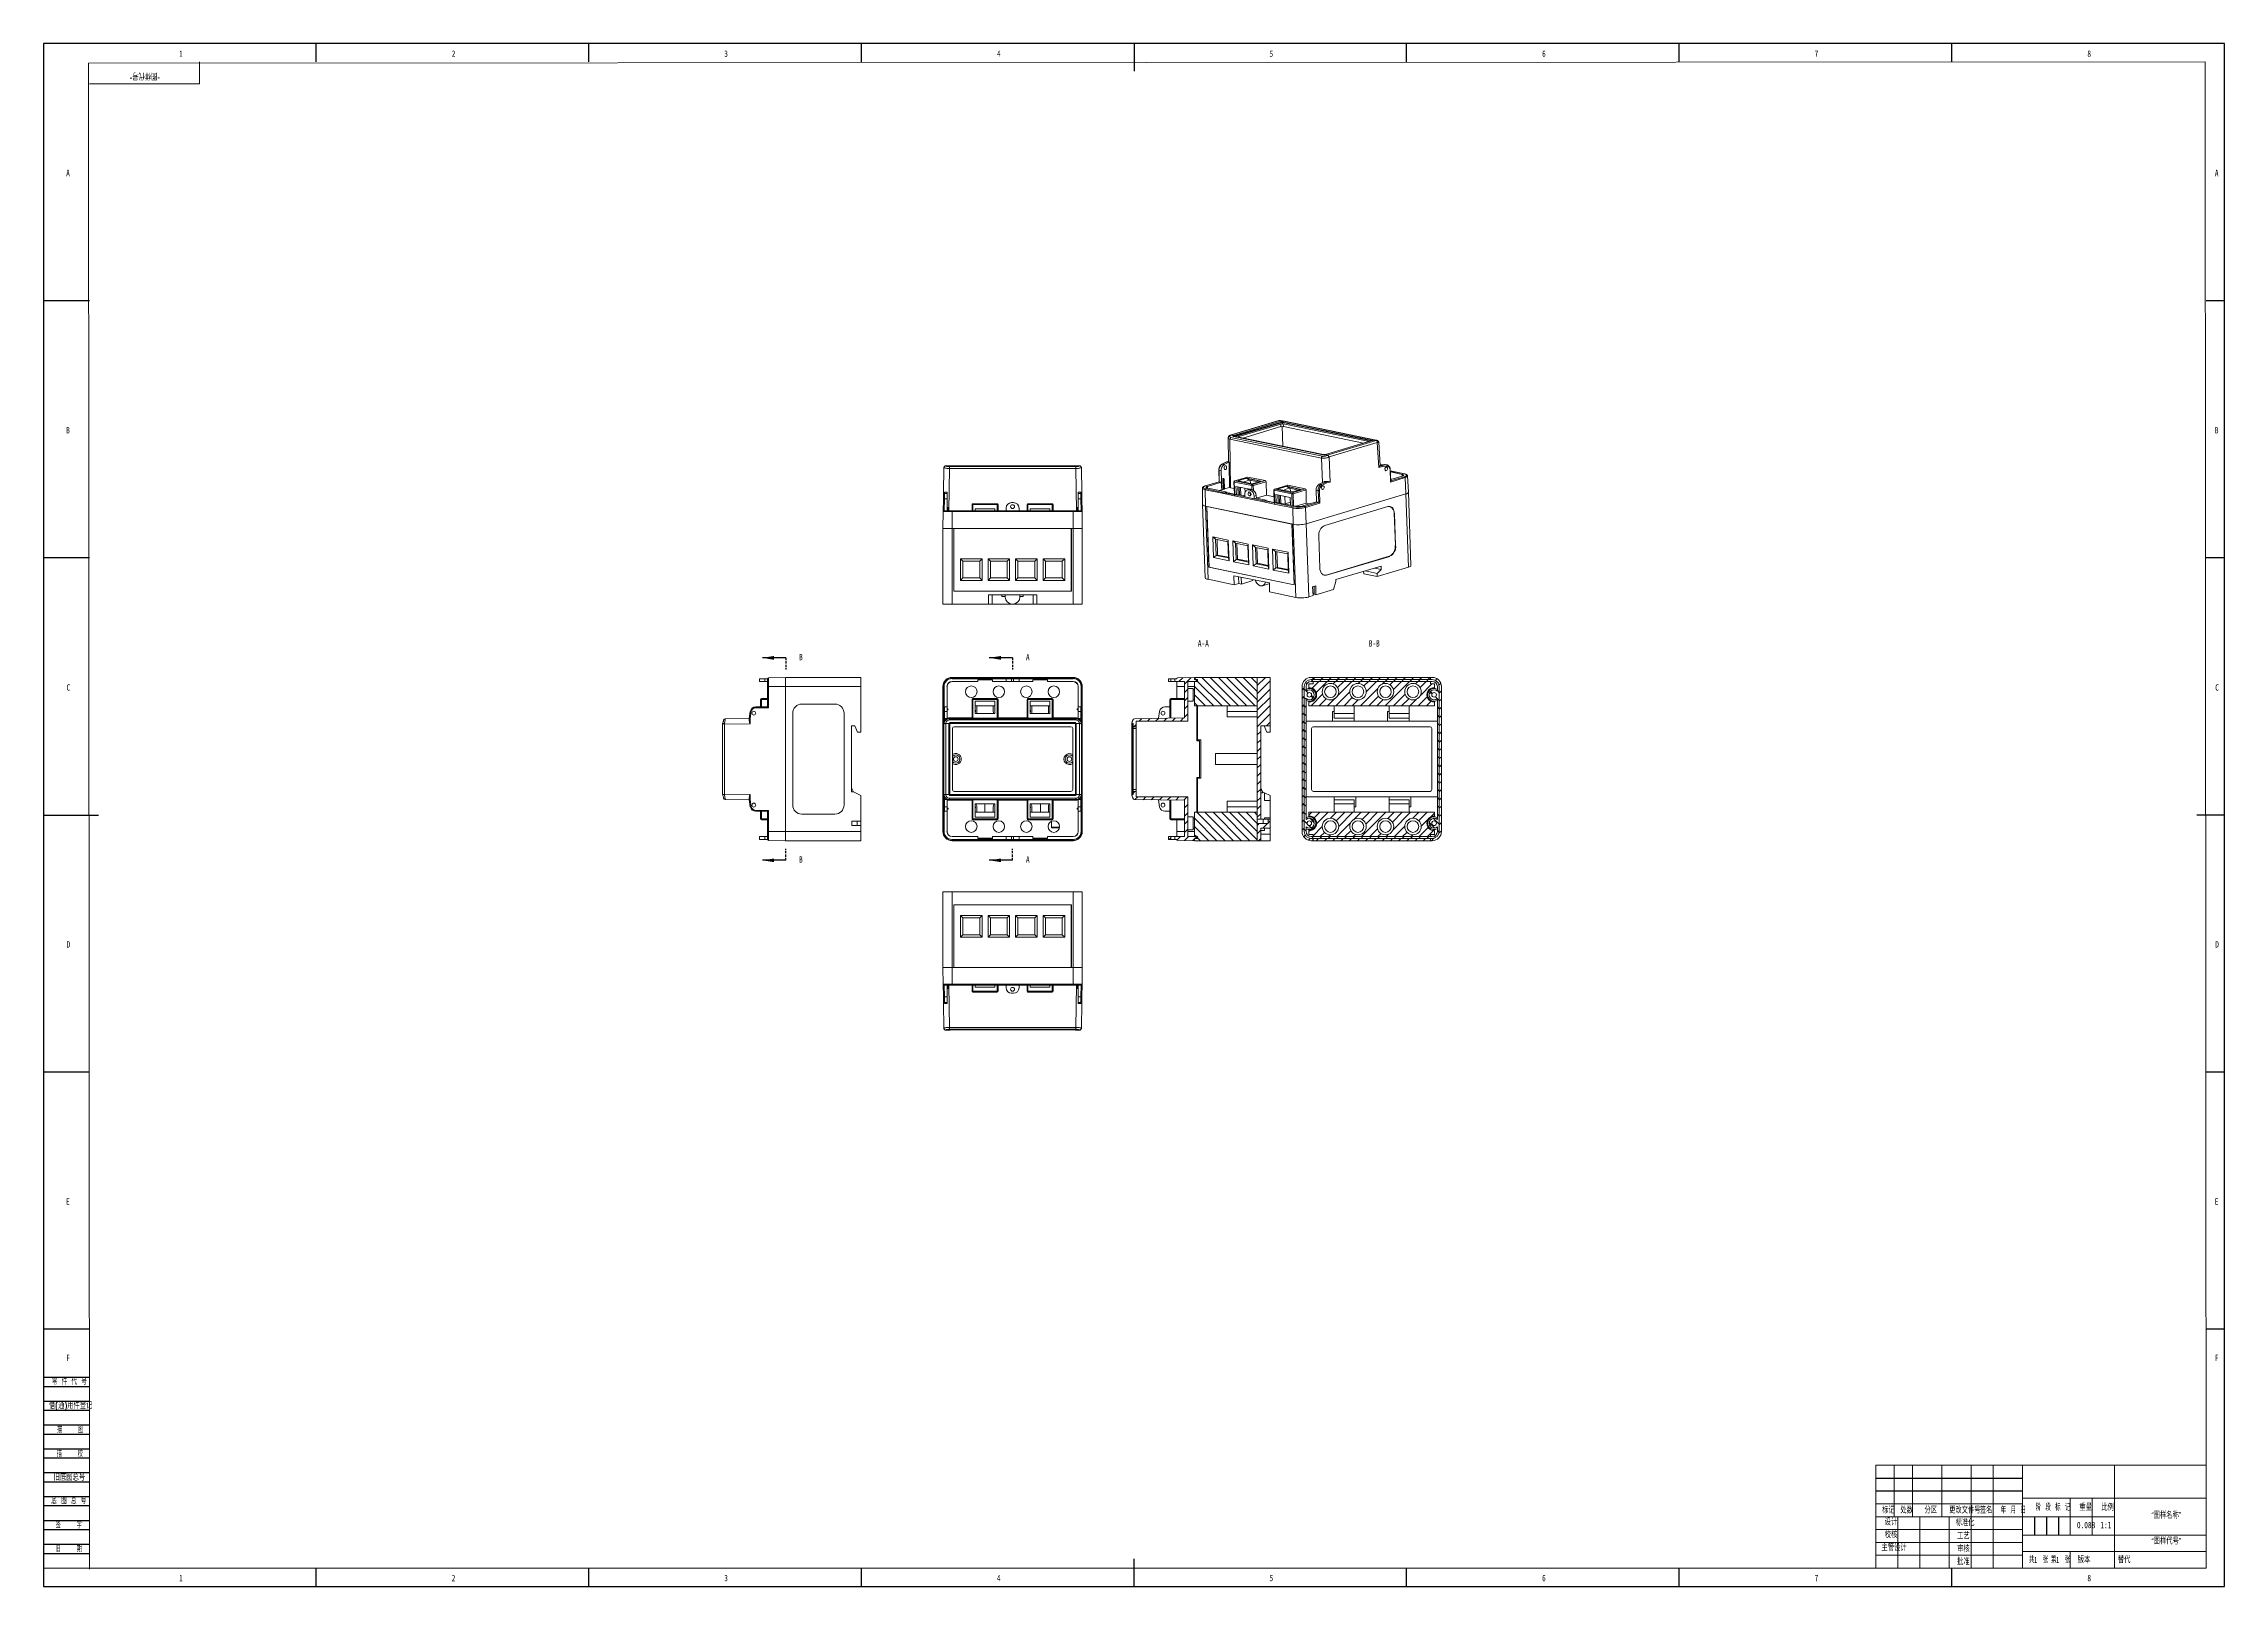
# Model space of a CAD drawing. Header units: millimetres. Extents: x 0 to 1189, y 0 to 841.
import ezdxf

# ---------------------------------------------------------------- set-up
doc = ezdxf.new("R2010")
doc.units = ezdxf.units.MM
doc.linetypes.add('HIDDEN', pattern=[1.905, 1.27, -0.635])
for name, color, linetype in [('10', 7, 'Continuous'), ('5', 7, 'Continuous'), ('9', 7, 'Continuous'), ('SLD-0', 7, 'Continuous')]:
    doc.layers.add(name, color=color, linetype=linetype)
doc.styles.add('SLDTEXTSTYLE0', font='TXT', dxfattribs={"width": 0.7})
doc.styles.add('SLDTEXTSTYLE1', font='TXT', dxfattribs={"width": 0.7, "bigfont": 'bigfont'})
doc.styles.add('SLDTEXTSTYLE2', font='TXT', dxfattribs={"width": 0.6, "bigfont": 'bigfont'})
doc.styles.add('SLDTEXTSTYLE3', font='TXT', dxfattribs={"width": 0.614286, "bigfont": 'bigfont'})
doc.styles.add('SLDTEXTSTYLE4', font='TXT', dxfattribs={"width": 0.62, "bigfont": 'bigfont'})
doc.styles.add('SLDTEXTSTYLE5', font='TXT', dxfattribs={"width": 0.566667, "bigfont": 'bigfont'})

msp = doc.modelspace()

# ---------------------------------------------------------------- texts
at = {"color": 7, "linetype": 'Continuous', "char_height": 3.5, "attachment_point": 1, "style": 'SLDTEXTSTYLE0'}
for s, insert in [('B', (411.9, 508.3)), ('A', (535.6, 508.3)), ('B', (411.9, 398)), ('A', (535.6, 398))]:
    msp.add_mtext(s, dxfattribs=dict(at, insert=insert))
at = {"layer": '10', "char_height": 3.5}
for s, insert, attachment_point, style in [('A-A', (632.3, 515.8), 2, 'SLDTEXTSTYLE0'), ('B-B', (725.5, 515.8), 2, 'SLDTEXTSTYLE0'), ('\\M+18167图样\\M+196BC\\M+18FCC\\M+18168', (1157.3, 40.5), 2, 'SLDTEXTSTYLE1'), ('\\M+18D5A\\M+18A6A', (1007.2, 29.9), 2, 'SLDTEXTSTYLE1'), ('0.088', (1113.6, 35.2), 2, 'SLDTEXTSTYLE0'), ('\\M+18167图样\\M+191E3\\M+18D86\\M+18168', (1157.3, 26.4), 2, 'SLDTEXTSTYLE1'), ('\\M+18EE5\\M+18AC7设计', (1008.9, 22.8), 2, 'SLDTEXTSTYLE1'), ('1', (1085.1, 16.2), 1, 'SLDTEXTSTYLE0'), ('1', (1097.1, 16.2), 1, 'SLDTEXTSTYLE0')]:
    msp.add_mtext(s, dxfattribs=dict(at, insert=insert, attachment_point=attachment_point, style=style))
at = {"layer": '10', "color": 7, "insert": (1112.5, 16.2), "char_height": 3.5, "attachment_point": 2, "style": 'SLDTEXTSTYLE1'}
msp.add_mtext('\\M+194C5\\M+1967B', dxfattribs=at)
at = {"layer": '9', "color": 7, "char_height": 3.5}
for s, insert, attachment_point, style in [('1', (74.9, 837.3), 2, 'SLDTEXTSTYLE0'), ('2', (223.5, 837.3), 2, 'SLDTEXTSTYLE0'), ('3', (372.1, 837.3), 2, 'SLDTEXTSTYLE0'), ('4', (520.8, 837.3), 2, 'SLDTEXTSTYLE0'), ('5', (669.4, 837.3), 2, 'SLDTEXTSTYLE0'), ('6', (818, 837.3), 2, 'SLDTEXTSTYLE0'), ('7', (966.6, 837.3), 2, 'SLDTEXTSTYLE0'), ('8', (1115.3, 837.3), 2, 'SLDTEXTSTYLE0'), ('A', (13.3, 772.2), 2, 'SLDTEXTSTYLE0'), ('A', (1184.8, 772.2), 2, 'SLDTEXTSTYLE0'), ('B', (13.3, 632), 2, 'SLDTEXTSTYLE0'), ('B', (1184.8, 632), 2, 'SLDTEXTSTYLE0'), ('C', (13.5, 491.8), 2, 'SLDTEXTSTYLE0'), ('C', (1185, 491.8), 2, 'SLDTEXTSTYLE0'), ('D', (13.5, 351.7), 2, 'SLDTEXTSTYLE0'), ('D', (1185, 351.7), 2, 'SLDTEXTSTYLE0'), ('E', (13.3, 211.5), 2, 'SLDTEXTSTYLE0'), ('E', (1184.8, 211.5), 2, 'SLDTEXTSTYLE0'), ('F', (13.3, 126.3), 2, 'SLDTEXTSTYLE0'), ('F', (1184.8, 126.3), 2, 'SLDTEXTSTYLE0'), ('\\M+197EB \\M+18C8F \\M+191E3 \\M+18D86', (4.5, 113.4), 1, 'SLDTEXTSTYLE3'), ('\\M+18ED8(\\M+192CA)\\M+19770\\M+18C8F\\M+1936F记', (2.9, 100.3), 1, 'SLDTEXTSTYLE1'), ('\\M+19560    图', (14.4, 87.2), 2, 'SLDTEXTSTYLE5'), ('\\M+19560    \\M+18D5A', (14.3, 74.1), 2, 'SLDTEXTSTYLE5'), ('\\M+18B8C\\M+192EA图总\\M+18D86', (5.5, 61.2), 1, 'SLDTEXTSTYLE1'), ('\\M+192EA 图 总 \\M+18D86', (4.2, 48.4), 1, 'SLDTEXTSTYLE3'), ('标记', (1005.8, 43.3), 2, 'SLDTEXTSTYLE1'), ('设计', (1007.2, 36.8), 2, 'SLDTEXTSTYLE1'), ('处\\M+19094', (1015.8, 43.3), 2, 'SLDTEXTSTYLE1'), ('\\M+195AA\\M+18BE6', (1028.9, 43.3), 2, 'SLDTEXTSTYLE1'), ('\\M+18D58\\M+189FC\\M+195B6\\M+18C8F\\M+18D86', (1047.5, 43.3), 2, 'SLDTEXTSTYLE1'), ('标\\M+18F79\\M+189BB', (1047.6, 36.4), 2, 'SLDTEXTSTYLE1'), ('签\\M+196BC', (1059.1, 43.3), 2, 'SLDTEXTSTYLE1'), ('\\M+1944E \\M+18C8E \\M+193FA', (1073.9, 43.3), 2, 'SLDTEXTSTYLE4'), ('阶 \\M+19269 标 记', (1095.5, 44.8), 2, 'SLDTEXTSTYLE3'), ('\\M+18F64\\M+197CA', (1113.4, 44.8), 2, 'SLDTEXTSTYLE1'), ('\\M+194E4\\M+197E1', (1125.3, 44.8), 2, 'SLDTEXTSTYLE1'), ('签    \\M+18E9A', (13.7, 35.2), 2, 'SLDTEXTSTYLE5'), ('\\M+18D48艺', (1046.7, 29.2), 2, 'SLDTEXTSTYLE1'), ('\\M+193FA    \\M+18AFA', (13.8, 22.2), 2, 'SLDTEXTSTYLE5'), ('\\M+194E1\\M+18F79', (1046.7, 15.2), 2, 'SLDTEXTSTYLE1'), ('审\\M+18A6A', (1046.7, 22.2), 2, 'SLDTEXTSTYLE1'), ('\\M+18BA4  张', (1087.7, 16.2), 2, 'SLDTEXTSTYLE2'), ('\\M+191E6  张', (1099.7, 16.2), 2, 'SLDTEXTSTYLE2'), ('1', (74.9, 6.3), 2, 'SLDTEXTSTYLE0'), ('2', (223.5, 6.3), 2, 'SLDTEXTSTYLE0'), ('3', (372.1, 6.3), 2, 'SLDTEXTSTYLE0'), ('4', (520.8, 6.3), 2, 'SLDTEXTSTYLE0'), ('5', (669.4, 6.3), 2, 'SLDTEXTSTYLE0'), ('6', (818, 6.3), 2, 'SLDTEXTSTYLE0'), ('7', (966.6, 6.3), 2, 'SLDTEXTSTYLE0'), ('8', (1115.3, 6.3), 2, 'SLDTEXTSTYLE0')]:
    msp.add_mtext(s, dxfattribs=dict(at, insert=insert, attachment_point=attachment_point, style=style))
at = {"layer": 'SLD-0', "insert": (55.2, 821.7), "char_height": 3.5, "attachment_point": 2, "rotation": 180, "style": 'SLDTEXTSTYLE1'}
msp.add_mtext('\\M+18167图样\\M+191E3\\M+18D86\\M+18168', dxfattribs=at)
at = {"layer": 'SLD-0', "char_height": 3.5}
for s, insert, attachment_point, style in [('1:1', (1124.4, 35.2), 2, 'SLDTEXTSTYLE0'), ('\\M+191D6\\M+191E3', (1130.9, 16.2), 1, 'SLDTEXTSTYLE1')]:
    msp.add_mtext(s, dxfattribs=dict(at, insert=insert, attachment_point=attachment_point, style=style))

# ---------------------------------------------------------------- hatches: boundary and pattern name
at = {"linetype": 'Continuous', "lineweight": 0}
h = msp.add_hatch(dxfattribs=at)
h.set_pattern_fill('ANSI31', style=0)
edge = h.paths.add_edge_path(flags=0)
edge.add_line((628.7, 494.3), (627.5, 494.3))
edge.add_line((627.5, 494.3), (627.5, 495.5))
edge.add_line((627.5, 495.5), (618.3, 495.3))
edge.add_arc((618.3, 494.8), 0.5, 91, 180)
edge.add_line((617.8, 494.8), (617.8, 494.8))
edge.add_line((617.8, 494.8), (616.7, 494.8))
edge.add_line((616.7, 494.8), (616.7, 493.3))
edge.add_line((616.7, 493.3), (617.8, 493.3))
edge.add_line((617.8, 493.3), (622, 493.2))
edge.add_line((622, 493.2), (622, 473.4))
edge.add_line((622, 473.4), (594.8, 473))
edge.add_arc((594.8, 472), 1, 90.8, 163.5702)
edge.add_spline(control_points=[(593.9, 472.3), (593.6, 471.6), (593.4, 470.9)], knot_values=[0.026085, 0.026085, 0.026085, 0.057641, 0.057641, 0.057641], weights=[1, 1, 1], degree=2, periodic=0)
edge.add_arc((593.8, 470.8), 0.4, 164.6107, 270)
edge.add_line((593.8, 470.4), (594.1, 470.4))
edge.add_line((594.1, 470.4), (594.1, 468.6))
edge.add_line((594.1, 468.6), (595.6, 468.6))
edge.add_line((595.6, 468.6), (595.6, 471.6))
edge.add_line((595.6, 471.6), (623.8, 471.6))
edge.add_line((623.8, 471.6), (623.8, 493.3))
edge.add_line((623.8, 493.3), (628.7, 493.3))
edge.add_line((628.7, 493.3), (628.7, 494.3))
h = msp.add_hatch(dxfattribs=at)
h.set_pattern_fill('ANSI31', style=0)
h.paths.add_polyline_path([(613.4, 494.8), (613.4, 493.3), (614.6, 493.3), (614.6, 494.8)], flags=0)
h = msp.add_hatch(dxfattribs=at)
h.set_pattern_fill('ANSI31', angle=90, style=0)
h.paths.add_polyline_path([(627.5, 480), (661.7, 480), (661.7, 495.5), (627.5, 495.5), (627.5, 494.3), (629.2, 494.3), (629.2, 493.3), (627.5, 493.3)], flags=0)
h = msp.add_hatch(dxfattribs=at)
h.set_pattern_fill('ANSI31', style=0)
h.paths.add_polyline_path([(668.7, 469.1), (668.7, 495.5), (661.7, 495.5), (661.7, 418.3), (663.6, 418.3), (663.6, 469.1)], flags=0)
h = msp.add_hatch(dxfattribs=at)
h.set_pattern_fill('ANSI31', style=0)
edge = h.paths.add_edge_path(flags=0)
edge.add_arc((691.1, 490.5), 5, 90, 180)
edge.add_line((686.1, 490.5), (686.1, 411.5))
edge.add_arc((691.1, 411.5), 5, 180, 270)
edge.add_line((691.1, 406.5), (692, 406.5))
edge.add_line((692, 406.5), (692, 407.7))
edge.add_line((692, 407.7), (691.1, 407.7))
edge.add_arc((691.1, 411.5), 3.8, 180, 270, ccw=False)
edge.add_line((687.3, 411.5), (687.3, 490.5))
edge.add_arc((691.1, 490.5), 3.8, 90, 180, ccw=False)
edge.add_line((691.1, 494.3), (692, 494.3))
edge.add_line((692, 494.3), (692, 495.5))
edge.add_line((692, 495.5), (691.1, 495.5))
h = msp.add_hatch(dxfattribs=at)
h.set_pattern_fill('ANSI31', angle=90, style=0)
edge = h.paths.add_edge_path(flags=0)
edge.add_line((757.1, 494.3), (691.1, 494.3))
edge.add_arc((691.1, 490.5), 3.8, 90, 180)
edge.add_line((687.3, 490.5), (687.3, 411.5))
edge.add_arc((691.1, 411.5), 3.8, 180, 270)
edge.add_line((691.1, 407.7), (757.1, 407.7))
edge.add_arc((757.1, 411.5), 3.8, 270, 360)
edge.add_line((760.9, 411.5), (760.9, 490.5))
edge.add_arc((757.1, 490.5), 3.8, 0, 90)
edge = h.paths.add_edge_path(flags=0)
edge.add_line((688.3, 418), (688.3, 484))
edge.add_arc((690.1, 486), 2.7, 228.1897, 491.8103)
edge.add_line((688.3, 488), (688.3, 490.5))
edge.add_arc((691.1, 490.5), 2.8, 90, 180, ccw=False)
edge.add_line((691.1, 493.3), (757.1, 493.3))
edge.add_arc((757.1, 490.5), 2.8, 0, 90, ccw=False)
edge.add_line((759.9, 490.5), (759.9, 488))
edge.add_arc((758.1, 486), 2.7, 48.1897, 311.8103)
edge.add_line((759.9, 484), (759.9, 418))
edge.add_arc((758.1, 416), 2.7, 48.1897, 311.8103)
edge.add_line((759.9, 414), (759.9, 411.5))
edge.add_arc((757.1, 411.5), 2.8, 270, 360, ccw=False)
edge.add_line((757.1, 408.7), (691.1, 408.7))
edge.add_arc((691.1, 411.5), 2.8, 180, 270, ccw=False)
edge.add_line((688.3, 411.5), (688.3, 414))
edge.add_arc((690.1, 416), 2.7, 228.1897, 491.8103)
edge = h.paths.add_edge_path(flags=0)
edge.add_arc((758.1, 416), 1.25, 0, 360)
edge = h.paths.add_edge_path(flags=0)
edge.add_arc((690.1, 416), 1.25, 0, 360)
edge = h.paths.add_edge_path(flags=0)
edge.add_arc((690.1, 486), 1.25, 0, 360)
edge = h.paths.add_edge_path(flags=0)
edge.add_arc((758.1, 486), 1.25, 0, 360)
h = msp.add_hatch(dxfattribs=at)
h.set_pattern_fill('ANSI31', style=0)
edge = h.paths.add_edge_path(flags=0)
edge.add_arc((758.1, 486), 3.95, 120.4196, 239.5804, ccw=False)
edge.add_arc((757.3, 487.8), 2, 90, 128.911, ccw=False)
edge.add_line((757.3, 489.8), (758.3, 489.8))
edge.add_line((758.3, 489.8), (758.3, 492))
edge.add_line((758.3, 492), (756.1, 492))
edge.add_line((756.1, 492), (756.1, 493.3))
edge.add_line((756.1, 493.3), (692.1, 493.3))
edge.add_line((692.1, 493.3), (692.1, 492))
edge.add_line((692.1, 492), (689.9, 492))
edge.add_line((689.9, 492), (689.9, 489.8))
edge.add_line((689.9, 489.8), (690.8, 489.8))
edge.add_arc((690.8, 487.8), 2, 51.089, 90, ccw=False)
edge.add_arc((690.1, 486), 3.95, -59.5804, 59.5804, ccw=False)
edge.add_arc((690.9, 484.2), 2, 270, 306.5707, ccw=False)
edge.add_line((690.9, 482.2), (689.9, 482.2))
edge.add_line((689.9, 482.2), (689.9, 480))
edge.add_line((689.9, 480), (758.3, 480))
edge.add_line((758.3, 480), (758.3, 482.2))
edge.add_line((758.3, 482.2), (757.3, 482.2))
edge.add_arc((757.3, 484.2), 2, 233.4293, 270, ccw=False)
edge = h.paths.add_edge_path(flags=0)
edge.add_arc((716.6, 487.7), 4.5, 0, 360)
edge = h.paths.add_edge_path(flags=0)
edge.add_arc((746.6, 487.7), 4.5, 0, 360)
edge = h.paths.add_edge_path(flags=0)
edge.add_arc((731.6, 487.7), 4.5, 0, 360)
edge = h.paths.add_edge_path(flags=0)
edge.add_arc((701.6, 487.7), 4.5, 0, 360)
h = msp.add_hatch(dxfattribs=at)
h.set_pattern_fill('ANSI31', style=0)
h.paths.add_polyline_path([(692.1, 495.5), (692.1, 494.3), (756.1, 494.3), (756.1, 495.5)], flags=0)
h = msp.add_hatch(dxfattribs=at)
h.set_pattern_fill('ANSI31', style=0)
edge = h.paths.add_edge_path(flags=0)
edge.add_arc((757.1, 411.5), 5, 270, 360)
edge.add_line((762.1, 411.5), (762.1, 490.5))
edge.add_arc((757.1, 490.5), 5, 0, 90)
edge.add_line((757.1, 495.5), (756.1, 495.5))
edge.add_line((756.1, 495.5), (756.1, 494.3))
edge.add_line((756.1, 494.3), (757.1, 494.3))
edge.add_arc((757.1, 490.5), 3.8, 0, 90, ccw=False)
edge.add_line((760.9, 490.5), (760.9, 411.5))
edge.add_arc((757.1, 411.5), 3.8, 270, 360, ccw=False)
edge.add_line((757.1, 407.7), (756.1, 407.7))
edge.add_line((756.1, 407.7), (756.1, 406.5))
edge.add_line((756.1, 406.5), (757.1, 406.5))
h = msp.add_hatch(dxfattribs=at)
h.set_pattern_fill('ANSI31', style=0)
edge = h.paths.add_edge_path(flags=0)
edge.add_line((618.3, 406.6), (627.5, 406.5))
edge.add_line((627.5, 406.5), (627.5, 407.7))
edge.add_line((627.5, 407.7), (628.7, 407.7))
edge.add_line((628.7, 407.7), (628.7, 408.7))
edge.add_line((628.7, 408.7), (623.8, 408.7))
edge.add_line((623.8, 408.7), (623.8, 430.4))
edge.add_line((623.8, 430.4), (595.6, 430.4))
edge.add_line((595.6, 430.4), (595.6, 433.4))
edge.add_line((595.6, 433.4), (594.1, 433.4))
edge.add_line((594.1, 433.4), (594.1, 431.6))
edge.add_line((594.1, 431.6), (593.8, 431.6))
edge.add_arc((593.8, 431.2), 0.4, 90, 195.3893)
edge.add_spline(control_points=[(593.4, 431.1), (593.6, 430.4), (593.9, 429.7)], knot_values=[0.942359, 0.942359, 0.942359, 0.973915, 0.973915, 0.973915], weights=[1, 1, 1], degree=2, periodic=0)
edge.add_arc((594.8, 429.9), 1, 196.4298, 269.2)
edge.add_line((594.8, 428.9), (622, 428.6))
edge.add_line((622, 428.6), (622, 408.8))
edge.add_line((622, 408.8), (617.8, 408.7))
edge.add_line((617.8, 408.7), (616.7, 408.7))
edge.add_line((616.7, 408.7), (616.7, 407.2))
edge.add_line((616.7, 407.2), (617.8, 407.2))
edge.add_line((617.8, 407.2), (617.8, 407.1))
edge.add_arc((618.3, 407.1), 0.5, 180, 269)
h = msp.add_hatch(dxfattribs=at)
h.set_pattern_fill('ANSI31', angle=90, style=0)
h.paths.add_polyline_path([(661.7, 422), (627.5, 422), (627.5, 408.7), (629.2, 408.7), (629.2, 407.7), (627.5, 407.7), (627.5, 406.5), (661.7, 406.5)], flags=0)
h = msp.add_hatch(dxfattribs=at)
h.set_pattern_fill('ANSI31', style=0)
h.paths.add_polyline_path([(661.7, 406.5), (663.6, 406.5), (663.6, 413.3), (668.7, 413.3), (668.7, 418.3), (667.7, 418.3), (667.7, 415.8), (661.7, 415.8)], flags=0)
h = msp.add_hatch(dxfattribs=at)
h.set_pattern_fill('ANSI31', style=0)
edge = h.paths.add_edge_path(flags=0)
edge.add_arc((690.1, 416), 3.95, -59.5804, 59.5804, ccw=False)
edge.add_arc((690.8, 414.1), 2, 270, 308.911, ccw=False)
edge.add_line((690.8, 412.1), (689.9, 412.1))
edge.add_line((689.9, 412.1), (689.9, 409.9))
edge.add_line((689.9, 409.9), (692.1, 409.9))
edge.add_line((692.1, 409.9), (692.1, 408.7))
edge.add_line((692.1, 408.7), (756.1, 408.7))
edge.add_line((756.1, 408.7), (756.1, 409.9))
edge.add_line((756.1, 409.9), (758.3, 409.9))
edge.add_line((758.3, 409.9), (758.3, 412.1))
edge.add_line((758.3, 412.1), (757.3, 412.1))
edge.add_arc((757.3, 414.1), 2, 231.089, 270, ccw=False)
edge.add_arc((758.1, 416), 3.95, 120.4196, 239.5804, ccw=False)
edge.add_arc((757.3, 417.8), 2, 90, 126.5707, ccw=False)
edge.add_line((757.3, 419.8), (758.3, 419.8))
edge.add_line((758.3, 419.8), (758.3, 422))
edge.add_line((758.3, 422), (689.9, 422))
edge.add_line((689.9, 422), (689.9, 419.8))
edge.add_line((689.9, 419.8), (690.9, 419.8))
edge.add_arc((690.9, 417.8), 2, 53.4293, 90, ccw=False)
edge = h.paths.add_edge_path(flags=0)
edge.add_arc((731.6, 414.2), 4.5, 0, 360)
edge = h.paths.add_edge_path(flags=0)
edge.add_arc((701.6, 414.2), 4.5, 0, 360)
edge = h.paths.add_edge_path(flags=0)
edge.add_arc((716.6, 414.2), 4.5, 0, 360)
edge = h.paths.add_edge_path(flags=0)
edge.add_arc((746.6, 414.2), 4.5, 0, 360)
h = msp.add_hatch(dxfattribs=at)
h.set_pattern_fill('ANSI31', style=0)
h.paths.add_polyline_path([(613.4, 408.7), (613.4, 407.2), (614.6, 407.2), (614.6, 408.7)], flags=0)
h = msp.add_hatch(dxfattribs=at)
h.set_pattern_fill('ANSI31', style=0)
h.paths.add_polyline_path([(756.1, 406.5), (756.1, 407.7), (692.1, 407.7), (692.1, 406.5)], flags=0)

# ---------------------------------------------------------------- linework, layer by layer
at = {"color": 7, "linetype": 'Continuous', "lineweight": 15}
for p, q in [((673.5, 635.5), (646.9, 627.5)), ((673.8, 635.5), (647.1, 627.6)), ((648.7, 627.4), (674.7, 635.2)), ((675, 634.7), (649, 627)), ((675, 634.3), (649.7, 626.8)), ((674.5, 633.6), (651.7, 626.8)), ((653.9, 626), (674.6, 632.2)), ((673.7, 635.5), (673.7, 635.5)), ((673.8, 635.5), (673.7, 635.5)), ((673.8, 635.5), (673.8, 635.5)), ((673.8, 635.5), (675.1, 635.2)), ((673.8, 635.5), (673.8, 635.5)), ((674.6, 632.2), (674.5, 633.6)), ((675, 634.3), (675, 634.7)), ((675.2, 632.3), (675.6, 621.6)), ((675.7, 634.6), (675.7, 634.4)), ((723.8, 624.5), (675.7, 634.4)), ((722, 624.2), (675.9, 633.7)), ((675.9, 633.7), (676, 632.2)), ((676, 635.1), (725.1, 625)), ((676, 632.2), (719.7, 623.2)), ((726.5, 624.8), (676.6, 635.1)), ((726.5, 624.8), (676.6, 635.1)), ((676.6, 635.1), (676.6, 635.1)), ((645.8, 626), (646, 613.2)), ((646.8, 627.5), (646.7, 627.5)), ((646.8, 625.3), (647.1, 598.9)), ((696.7, 615), (646.8, 625.3)), ((647.1, 627.6), (647.1, 627.6)), ((647.1, 627.6), (648.4, 627.3)), ((647.1, 627.6), (647.1, 627.6)), ((647.2, 626.3), (697.2, 616.1)), ((697.7, 616.8), (648.7, 626.9)), ((697.8, 616.9), (648.8, 627)), ((651.7, 626.5), (697.8, 617)), ((724.9, 624.8), (698.9, 617)), ((725, 624.8), (699, 617)), ((699.9, 616.7), (726.6, 624.6)), ((727.1, 623.5), (700.9, 615.7)), ((725.2, 624.9), (725.2, 624.9)), ((725.3, 624.9), (726.6, 624.7)), ((726.5, 624.8), (726.5, 624.8)), ((726.6, 624.6), (726.6, 624.7)), ((726.6, 624.7), (726.6, 624.6)), ((727.9, 609.9), (727.1, 623.5)), ((727.3, 623.5), (727.2, 623.5)), ((728.7, 611), (728, 623.7)), ((490.7, 595.9), (490.9, 609.9)), ((490.9, 609.9), (490.9, 610)), ((491.9, 610.9), (491.9, 610.9)), ((491.9, 610.9), (493.7, 610.9)), ((491.9, 610.9), (491.9, 610.9)), ((493.9, 610.4), (493.9, 609.4)), ((493.9, 610.4), (562.8, 610.4)), ((562.8, 609.4), (493.9, 609.4)), ((562.1, 610.8), (494.5, 610.8)), ((562.1, 610.8), (494.5, 610.8)), ((562.8, 610.4), (562.8, 609.4)), ((563, 610.9), (564.8, 610.9)), ((564.8, 610.9), (564.8, 610.9)), ((564.8, 610.9), (564.8, 610.9)), ((565.8, 610), (565.8, 609.9)), ((565.8, 609.9), (566, 595.9)), ((640.7, 608.4), (640.9, 602.1)), ((642, 608.1), (640.9, 608.3)), ((640.9, 608.3), (641, 602.1)), ((642, 608.1), (642.3, 597.8)), ((645, 613.1), (642.4, 611.7)), ((645.2, 613.1), (642.6, 611.7)), ((642.6, 611.7), (643.6, 611.5)), ((643.6, 611.5), (646.2, 612.9)), ((646, 613.4), (645.1, 613.1)), ((645.2, 613.1), (646.2, 612.9)), ((645.2, 613.1), (645.2, 613.1)), ((646.3, 612.9), (646.2, 612.9)), ((698.5, 617), (698.6, 617)), ((698.6, 617), (699.9, 616.7)), ((699.9, 616.7), (699.9, 616.7)), ((699.9, 616.7), (699.9, 616.7)), ((700.9, 615.7), (700.8, 615.6)), ((700.9, 615.7), (701.5, 602)), ((729.9, 610.5), (727.9, 609.9)), ((731.1, 611.5), (728.7, 611.3)), ((729.5, 611.1), (728.7, 611.2)), ((728.7, 610.8), (729.5, 611.1)), ((729.5, 611.1), (732.2, 611.3)), ((729.5, 611.1), (729.5, 611.1)), ((732.5, 610.7), (729.9, 610.5)), ((732.2, 611.3), (731.1, 611.5)), ((732.6, 611.3), (731.5, 611.5)), ((734.4, 602), (734.1, 608.8)), ((734.5, 602.5), (734.2, 608.8)), ((741.9, 606.5), (734.3, 608.1)), ((734.3, 607.5), (740.7, 606.2)), ((490.7, 595.3), (490.7, 595.9)), ((491.2, 596.4), (491.2, 596.4)), ((491.2, 596.4), (491.2, 595.8)), ((491.2, 596.4), (492.6, 596.4)), ((491.2, 595.8), (492.6, 595.8)), ((492.6, 595.8), (492.6, 596.4)), ((492.6, 595.8), (492.6, 592.8)), ((565.5, 596.4), (564, 596.4)), ((564, 596.4), (564, 595.8)), ((564, 595.8), (565.5, 595.8)), ((564, 592.8), (564, 595.8)), ((565.5, 595.8), (565.5, 596.4)), ((565.5, 596.4), (565.5, 596.4)), ((566, 595.9), (566, 595.3)), ((631.8, 598.6), (631.9, 589.7)), ((640.9, 602.1), (633.3, 599.9)), ((633.3, 597.8), (633.5, 588.8)), ((643.4, 595.7), (633.3, 597.8)), ((641, 602.1), (633.4, 599.9)), ((633.6, 598.3), (643.8, 596.2)), ((634.6, 599.6), (642.1, 601.9)), ((644.8, 596.6), (634.7, 598.7)), ((640.9, 597.4), (642.3, 597.8)), ((641, 602.1), (642.1, 601.9)), ((642.3, 597.8), (642.1, 601.9)), ((642.3, 597.8), (643.2, 598.1)), ((642.3, 597.8), (642.3, 597.8)), ((643, 603.7), (643.2, 598.1)), ((643.2, 603.6), (643, 603.7)), ((643.2, 603.9), (643.1, 603.9)), ((643.1, 603.9), (643.3, 603.9)), ((643.4, 603.9), (643.2, 603.9)), ((643.4, 603.9), (643.2, 603.9)), ((643.4, 598), (643.2, 603.6)), ((643.2, 598.1), (643.4, 598)), ((643.3, 603.9), (643.4, 603.9)), ((649.2, 594.5), (643.4, 595.7)), ((643.5, 603.7), (643.5, 603.6)), ((643.7, 598.1), (643.5, 603.7)), ((643.5, 603.6), (643.7, 598)), ((643.8, 598.1), (643.6, 603.7)), ((643.7, 598), (643.7, 598.1)), ((643.8, 598.3), (646.6, 599.1)), ((643.8, 596.2), (649.6, 595.1)), ((644.8, 596.6), (644.2, 596.4)), ((644.2, 596.4), (650, 595.2)), ((644.9, 596.2), (644.8, 596.6)), ((647.1, 598.9), (649.2, 598.5)), ((649, 602.1), (649.3, 595.3)), ((658.8, 600.1), (649.2, 602)), ((656.4, 604.7), (649.4, 602.6)), ((656.6, 604.7), (649.5, 602.6)), ((649.5, 602.6), (659.1, 600.7)), ((649.6, 595.1), (665.5, 591.8)), ((650.6, 595.4), (650, 595.2)), ((657.6, 598.1), (650.1, 599.6)), ((650.1, 599.6), (650.3, 595.3)), ((655, 594.5), (650.6, 595.4)), ((656, 604.1), (651.1, 602.7)), ((651.1, 602.7), (658.9, 601)), ((651.2, 599.4), (651.3, 595.2)), ((651.9, 599.3), (652, 595.1)), ((652.6, 599.1), (652.7, 594.9)), ((657.5, 603.1), (654.9, 602.3)), ((654.9, 602.3), (654.9, 601.9)), ((655, 598.6), (655.1, 596.4)), ((655, 595.3), (655, 593.9)), ((663.9, 602.5), (656, 604.1)), ((656, 603.9), (656, 604.1)), ((656, 603.9), (663.5, 602.4)), ((656, 603.9), (657.5, 603.1)), ((657.3, 598), (656.3, 597.7)), ((656.6, 604.7), (666.1, 602.8)), ((658.1, 598.1), (657.1, 597.8)), ((657.1, 597.8), (657.8, 597.6)), ((657.5, 603.1), (662.4, 602.1)), ((657.8, 597.6), (658.8, 597.9)), ((657.9, 603), (658, 601.2)), ((657.9, 595.5), (658.1, 595.5)), ((658.1, 595.2), (658, 596.1)), ((658.8, 597.9), (658.1, 598.1)), ((658.9, 601), (663.9, 602.5)), ((659.1, 600.7), (666.1, 602.8)), ((666.5, 602.2), (659.5, 600.1)), ((661.1, 594.6), (660.1, 594.3)), ((661.1, 593.3), (666.7, 594.9)), ((661.1, 594.6), (661.2, 593.2)), ((666.7, 594.9), (666.5, 602.2)), ((666.7, 594.9), (670.9, 594)), ((670.8, 597.6), (671, 590.8)), ((680.5, 595.6), (670.9, 597.6)), ((678.2, 600.2), (671.1, 598.1)), ((678.3, 600.3), (671.3, 598.2)), ((671.3, 598.2), (680.8, 596.2)), ((679.7, 593.5), (671.9, 595.2)), ((671.9, 595.2), (672, 590.8)), ((677.8, 599.7), (672.8, 598.2)), ((672.8, 598.2), (680.7, 596.6)), ((672.9, 594.9), (673.1, 590.8)), ((673.6, 594.8), (673.8, 590.6)), ((674.3, 594.7), (674.5, 590.5)), ((679.3, 598.6), (676.7, 597.9)), ((676.7, 597.9), (676.7, 597.4)), ((685.6, 598), (677.8, 599.7)), ((677.8, 599.5), (677.8, 599.7)), ((677.8, 599.5), (685.2, 597.9)), ((677.8, 599.5), (679.3, 598.6)), ((678.3, 600.3), (687.9, 598.3)), ((679.3, 598.6), (684.2, 597.6)), ((679.7, 598.5), (679.8, 596.8)), ((680.7, 596.6), (685.6, 598)), ((680.8, 596.2), (687.9, 598.3)), ((688.3, 597.7), (681.2, 595.6)), ((683.4, 597.4), (683.4, 597.8)), ((688.4, 590.4), (688.3, 597.7)), ((688.4, 579.2), (742.7, 595.5)), ((694.9, 597.2), (693.8, 597.5)), ((693.8, 597.5), (694, 591.2)), ((695.2, 591), (694.9, 597.2)), ((698, 602.2), (695.4, 600.8)), ((695.4, 600.8), (696.5, 600.6)), ((695.6, 597.3), (695.9, 590.5)), ((696.5, 600.6), (699.1, 602)), ((699.5, 601.5), (696.9, 600.1)), ((699.1, 602), (698, 602.2)), ((698, 602.2), (698.1, 602.2)), ((699.1, 602), (699.9, 602.3)), ((699.1, 602), (699.1, 602)), ((701.5, 602), (699.5, 601.5)), ((742.3, 604.4), (734.4, 602)), ((740.8, 605.2), (734.5, 603.3)), ((734.5, 603.4), (734.7, 603.3)), ((742.3, 604.4), (742.7, 595.5)), ((744.1, 555.6), (742.7, 595.5)), ((744.1, 596.4), (743.6, 605.3)), ((745.5, 556.5), (744.1, 596.4)), ((490.5, 585.9), (490.3, 576.7)), ((490.5, 585.9), (490.6, 592.8)), ((495.3, 585.9), (490.5, 585.9)), ((491.1, 592.8), (491, 586.4)), ((491, 586.4), (495.3, 586.4)), ((492.6, 592.8), (491.1, 592.8)), ((492.6, 592.8), (492.6, 586.4)), ((492.6, 588.2), (492.9, 588.2)), ((492.9, 588), (492.6, 588)), ((492.9, 588.2), (492.9, 588)), ((492.9, 588), (493.1, 588)), ((493.1, 588), (493.1, 586.4)), ((495.3, 585.9), (495.3, 586.4)), ((495.3, 586.4), (509.3, 586.4)), ((495.3, 585.9), (495.3, 576.7)), ((509.3, 585.9), (495.3, 585.9)), ((506.2, 586.4), (506.2, 589.7)), ((506.2, 589.7), (506.7, 589.7)), ((506.7, 590.2), (506.7, 589.7)), ((506.7, 590.2), (519.9, 590.2)), ((519.9, 589.7), (506.7, 589.7)), ((518.7, 587.4), (507.9, 587.4)), ((507.9, 587.4), (507.9, 586.4)), ((509.3, 586.4), (509.3, 585.9)), ((509.3, 586.4), (517.3, 586.4)), ((517.3, 585.9), (509.3, 585.9)), ((517.3, 585.9), (517.3, 586.4)), ((517.3, 586.4), (539.3, 586.4)), ((539.3, 585.9), (517.3, 585.9)), ((518.7, 586.4), (518.7, 587.4)), ((519.9, 590.2), (519.9, 589.7)), ((520.4, 589.7), (519.9, 589.7)), ((520.4, 589.7), (520.4, 586.4)), ((524.8, 587.8), (524.8, 586.4)), ((527.8, 590.8), (528.8, 590.8)), ((531.8, 587.8), (531.8, 586.4)), ((536.2, 586.4), (536.2, 589.7)), ((536.2, 589.7), (536.7, 589.7)), ((536.7, 590.2), (536.7, 589.7)), ((536.7, 590.2), (549.9, 590.2)), ((549.9, 589.7), (536.7, 589.7)), ((548.7, 587.4), (537.9, 587.4)), ((537.9, 587.4), (537.9, 586.4)), ((539.3, 586.4), (539.3, 585.9)), ((539.3, 586.4), (547.3, 586.4)), ((547.3, 585.9), (539.3, 585.9)), ((547.3, 585.9), (547.3, 586.4)), ((547.3, 586.4), (561.3, 586.4)), ((561.3, 585.9), (547.3, 585.9)), ((548.7, 586.4), (548.7, 587.4)), ((549.9, 590.2), (549.9, 589.7)), ((549.9, 589.7), (550.4, 589.7)), ((550.4, 589.7), (550.4, 586.4)), ((561.3, 585.9), (561.3, 586.4)), ((561.3, 586.4), (565.7, 586.4)), ((561.3, 585.9), (561.3, 576.7)), ((566.2, 585.9), (561.3, 585.9)), ((563.5, 586.4), (563.5, 588)), ((563.5, 588), (563.7, 588)), ((563.7, 588), (563.7, 588.2)), ((563.7, 588.2), (564, 588.2)), ((564, 588), (563.7, 588)), ((565.6, 592.8), (564, 592.8)), ((564, 592.8), (564, 586.4)), ((565.7, 586.4), (565.6, 592.8)), ((566.1, 592.8), (566.2, 585.9)), ((566.2, 585.9), (566.3, 576.7)), ((631.9, 589.7), (633.3, 549.8)), ((633.5, 588.8), (681.3, 579)), ((633.5, 588.8), (634.9, 549)), ((633.5, 588.8), (634.2, 588.7)), ((634.2, 588.7), (680.6, 579.1)), ((635.4, 555.6), (634.2, 588.7)), ((635.3, 555.6), (634.2, 588.7)), ((665.2, 591.2), (649.2, 594.5)), ((655, 593.9), (660.1, 592.9)), ((660.1, 594.3), (660.1, 592.9)), ((660.1, 592.9), (661.2, 593.2)), ((666.6, 592.1), (661.2, 593.2)), ((671, 590), (665.2, 591.2)), ((665.5, 591.8), (671.3, 590.6)), ((666.6, 592.1), (665.9, 591.9)), ((665.9, 591.9), (671.7, 590.7)), ((666.6, 591.7), (666.6, 592.1)), ((681.1, 587.9), (671, 590)), ((671.3, 590.6), (681.5, 588.5)), ((672.4, 590.9), (671.7, 590.7)), ((682.5, 588.8), (672.4, 590.9)), ((676.8, 594.2), (676.9, 590)), ((676.9, 590.2), (679.8, 591)), ((679.9, 589.4), (679.7, 593.5)), ((681.1, 587.9), (681.3, 579)), ((682.8, 588.8), (688.4, 590.4)), ((694, 591.2), (686.5, 589)), ((687.6, 588.7), (695.2, 591)), ((695.9, 590.5), (688, 588.2)), ((688, 588.2), (688.4, 579.2)), ((688.4, 590.4), (690.2, 590.1)), ((695.2, 591), (694, 591.2)), ((732.9, 588.6), (698.5, 578.4)), ((737, 567.4), (736.4, 584.8)), ((736.4, 584.8), (736.5, 584.8)), ((737.1, 567.4), (736.5, 584.8)), ((490.3, 576.7), (495.3, 576.7)), ((490.3, 535.5), (490.3, 576.7)), ((495.3, 576.7), (561.3, 576.7)), ((495.3, 576.7), (495.3, 535.5)), ((495.3, 576.7), (496.3, 576.7)), ((496.3, 576.7), (560.3, 576.7)), ((496.3, 542.5), (496.3, 576.7)), ((496.3, 542.5), (496.3, 576.7)), ((496.3, 575.5), (496.3, 575.5)), ((560.3, 542.5), (560.3, 576.7)), ((560.4, 575.5), (560.3, 575.5)), ((560.4, 542.5), (560.4, 576.7)), ((560.4, 576.7), (561.3, 576.7)), ((561.3, 576.7), (566.3, 576.7)), ((561.3, 535.5), (561.3, 576.7)), ((566.3, 576.7), (566.3, 535.5)), ((637.4, 572.2), (645.9, 570.4)), ((637.8, 560.8), (637.4, 572.2)), ((639, 570.9), (637.4, 572.2)), ((645.7, 569.5), (639, 570.9)), ((639, 570.9), (639.3, 562)), ((640.1, 562.2), (639.8, 570.7)), ((681.8, 546), (680.6, 579.1)), ((680.7, 579.1), (681.3, 579)), ((681.8, 546), (680.7, 579.1)), ((682.7, 539.1), (681.3, 579)), ((688.4, 579.2), (689.8, 539.4)), ((695.2, 572.5), (695.9, 555.1)), ((499.9, 560.2), (511.7, 560.2)), ((499.9, 548.4), (499.9, 560.2)), ((501.2, 558.9), (499.9, 560.2)), ((501.2, 558.9), (501.2, 549.7)), ((510.4, 558.9), (501.2, 558.9)), ((511.7, 560.2), (510.4, 558.9)), ((510.4, 549.7), (510.4, 558.9)), ((511.7, 560.2), (511.7, 548.4)), ((514.9, 548.4), (514.9, 560.2)), ((514.9, 560.2), (526.7, 560.2)), ((514.9, 560.2), (516.2, 558.9)), ((516.2, 558.9), (516.2, 549.7)), ((525.4, 558.9), (516.2, 558.9)), ((526.7, 560.2), (525.4, 558.9)), ((525.4, 549.7), (525.4, 558.9)), ((526.7, 560.2), (526.7, 548.4)), ((529.9, 560.2), (541.7, 560.2)), ((529.9, 548.4), (529.9, 560.2)), ((531.2, 558.9), (529.9, 560.2)), ((531.2, 558.9), (531.2, 549.7)), ((540.4, 558.9), (531.2, 558.9)), ((541.7, 560.2), (540.4, 558.9)), ((540.4, 549.7), (540.4, 558.9)), ((541.7, 560.2), (541.7, 548.4)), ((544.9, 548.4), (544.9, 560.2)), ((544.9, 560.2), (556.7, 560.2)), ((544.9, 560.2), (546.2, 558.9)), ((546.2, 558.9), (546.2, 549.7)), ((555.4, 558.9), (546.2, 558.9)), ((556.7, 560.2), (555.4, 558.9)), ((555.4, 549.7), (555.4, 558.9)), ((556.7, 560.2), (556.7, 548.4)), ((639.3, 562), (637.8, 560.8)), ((646.3, 559), (637.8, 560.8)), ((640.1, 562.2), (639.3, 562)), ((639.3, 562), (646, 560.6)), ((646, 561), (640.1, 562.2)), ((645.9, 570.4), (645.7, 569.5)), ((646, 560.6), (645.7, 569.5)), ((645.9, 570.4), (646.3, 559)), ((646.3, 559), (646, 560.6)), ((648.7, 558.5), (648.3, 569.9)), ((648.3, 569.9), (656.8, 568.2)), ((648.3, 569.9), (649.9, 568.7)), ((650.2, 559.8), (648.7, 558.5)), ((656.5, 567.3), (649.9, 568.7)), ((649.9, 568.7), (650.2, 559.8)), ((650.9, 560), (650.2, 559.8)), ((650.2, 559.8), (656.9, 558.4)), ((650.9, 560), (650.6, 568.5)), ((656.8, 558.8), (650.9, 560)), ((656.8, 568.2), (656.5, 567.3)), ((656.9, 558.4), (656.5, 567.3)), ((656.8, 568.2), (657.2, 556.8)), ((659.1, 567.7), (667.7, 565.9)), ((659.5, 556.3), (659.1, 567.7)), ((660.8, 566.4), (659.1, 567.7)), ((667.4, 565.1), (660.8, 566.4)), ((660.8, 566.4), (661.1, 557.5)), ((661.8, 557.8), (661.5, 566.3)), ((667.7, 565.9), (667.4, 565.1)), ((667.7, 556.2), (667.4, 565.1)), ((667.7, 565.9), (668.1, 554.5)), ((670.4, 554), (670, 565.5)), ((670, 565.5), (678.6, 563.7)), ((670, 565.5), (671.6, 564.2)), ((678.3, 562.8), (671.6, 564.2)), ((671.6, 564.2), (671.9, 555.3)), ((672.7, 555.5), (672.4, 564)), ((678.6, 563.7), (678.3, 562.8)), ((678.6, 553.9), (678.3, 562.8)), ((678.6, 563.7), (679, 552.3)), ((699.3, 551.3), (733.7, 561.6)), ((699.5, 551.3), (733.9, 561.5)), ((733.7, 561.6), (733.9, 561.5)), ((737, 567.4), (737.1, 567.4)), ((501.2, 549.7), (499.9, 548.4)), ((511.7, 548.4), (499.9, 548.4)), ((501.2, 549.7), (510.4, 549.7)), ((511.7, 548.4), (510.4, 549.7)), ((516.2, 549.7), (514.9, 548.4)), ((526.7, 548.4), (514.9, 548.4)), ((516.2, 549.7), (525.4, 549.7)), ((525.4, 549.7), (526.7, 548.4)), ((531.2, 549.7), (529.9, 548.4)), ((541.7, 548.4), (529.9, 548.4)), ((531.2, 549.7), (540.4, 549.7)), ((541.7, 548.4), (540.4, 549.7)), ((546.2, 549.7), (544.9, 548.4)), ((556.7, 548.4), (544.9, 548.4)), ((546.2, 549.7), (555.4, 549.7)), ((555.4, 549.7), (556.7, 548.4)), ((634.9, 549), (649.2, 546)), ((681.8, 546), (635.3, 555.6)), ((635.3, 555.6), (635.4, 555.6)), ((681.8, 546), (635.4, 555.6)), ((657.2, 556.8), (648.7, 558.5)), ((668.3, 547), (649, 550.9)), ((649, 550.9), (649.2, 546)), ((651.5, 550.4), (651.6, 546.7)), ((652.9, 550.1), (653.1, 546.4)), ((653.1, 546.4), (659.2, 548.3)), ((654.3, 549.7), (654.3, 549.9)), ((654.6, 549.8), (654.3, 549.7)), ((656.9, 558.4), (657.2, 556.8)), ((659.2, 548.9), (659.2, 548.3)), ((661.1, 557.5), (659.5, 556.3)), ((668.1, 554.5), (659.5, 556.3)), ((661.8, 557.8), (661.1, 557.5)), ((661.1, 557.5), (667.7, 556.2)), ((667.7, 556.5), (661.8, 557.8)), ((668.1, 554.5), (667.7, 556.2)), ((668.3, 547), (668.4, 542.1)), ((671.9, 555.3), (670.4, 554)), ((679, 552.3), (670.4, 554)), ((672.7, 555.5), (671.9, 555.3)), ((671.9, 555.3), (678.6, 553.9)), ((678.6, 554.3), (672.7, 555.5)), ((678.6, 553.9), (679, 552.3)), ((699.3, 551.3), (699.5, 551.3)), ((704.5, 547.8), (703.3, 543.4)), ((729.3, 556.1), (704.5, 548.8)), ((704.5, 548.8), (704.5, 547.8)), ((719.5, 553.2), (719.7, 553.2)), ((719.7, 553.3), (719.8, 552)), ((719.8, 552), (727, 550.5)), ((720.6, 553.6), (727, 552.2)), ((725.8, 555.1), (729.3, 554.4)), ((727, 550.5), (744.1, 555.6)), ((727, 552.2), (729.3, 554.4)), ((727, 550.5), (727, 552.2)), ((729.3, 554.4), (729.3, 556.1)), ((495.3, 535.5), (490.3, 535.5)), ((495.3, 535.5), (515.1, 535.5)), ((560.3, 542.5), (496.3, 542.5)), ((560.4, 542.5), (496.3, 542.5)), ((541.6, 540.6), (515.1, 540.6)), ((515.1, 540.6), (515.1, 535.5)), ((515.1, 535.5), (517.1, 535.5)), ((517.1, 540.6), (517.1, 535.5)), ((517.1, 535.5), (528.1, 535.5)), ((522.5, 539.6), (522.5, 540.6)), ((524.3, 539.6), (522.5, 539.6)), ((524.3, 539.3), (524.3, 540.6)), ((528.1, 535.5), (528.5, 535.5)), ((528.5, 535.5), (539.6, 535.5)), ((532.3, 539.3), (532.3, 540.6)), ((534.1, 539.6), (532.3, 539.6)), ((534.1, 539.6), (534.1, 540.6)), ((539.6, 540.6), (539.6, 535.5)), ((539.6, 535.5), (541.6, 535.5)), ((541.6, 540.6), (541.6, 535.5)), ((541.6, 535.5), (561.3, 535.5)), ((566.3, 535.5), (561.3, 535.5)), ((649.2, 546), (651.6, 546.7)), ((651.6, 546.7), (653.1, 546.4)), ((663.4, 545.5), (663.6, 545.4)), ((664.6, 545.4), (668, 546.5)), ((668.4, 542.1), (682.7, 539.1)), ((681.8, 546), (681.8, 546)), ((689.8, 539.4), (692.1, 540.1)), ((693.6, 545.4), (691.9, 544.9)), ((691.9, 544.9), (692.1, 540.1)), ((692.8, 540.8), (692.7, 545.1)), ((692.8, 540.8), (693.7, 540.6)), ((693.6, 545.4), (693.7, 540.6)), ((693.7, 540.6), (703.3, 543.4)), ((390.3, 493.3), (390.3, 494.8)), ((390.3, 494.8), (393.3, 494.8)), ((393.3, 493.3), (390.3, 493.3)), ((393.3, 494.8), (393.3, 493.3)), ((393.3, 494.8), (394.7, 494.8)), ((393.3, 493.3), (394.7, 493.3)), ((394.7, 490.5), (394.7, 494.8)), ((394.7, 479.5), (394.7, 490.5)), ((394.7, 490.5), (395.2, 490.5)), ((395.2, 495.3), (404.4, 495.5)), ((395.2, 495.3), (395.2, 490.5)), ((395.2, 490.5), (395.2, 479)), ((395.2, 490.5), (404.4, 490.5)), ((404.4, 490.5), (404.4, 495.5)), ((404.4, 495.5), (445.6, 495.5)), ((404.4, 411.5), (404.4, 490.5)), ((445.6, 490.5), (404.4, 490.5)), ((445.6, 495.5), (445.6, 490.5)), ((445.6, 465.6), (445.6, 490.5)), ((490.3, 490.5), (490.3, 411.5)), ((490.5, 490.5), (490.3, 490.5)), ((490.5, 479), (490.5, 490.5)), ((491, 490.5), (490.5, 490.5)), ((491, 490.5), (491, 479.5)), ((492.6, 479.5), (492.6, 490.5)), ((492.6, 490.5), (492.6, 490.5)), ((492.6, 479.5), (492.6, 490.5)), ((495.3, 495.3), (495.3, 495.5)), ((561.3, 495.5), (495.3, 495.5)), ((496.3, 495.5), (495.3, 495.5)), ((495.3, 494.8), (495.3, 495.3)), ((495.3, 495.3), (509.3, 495.3)), ((509.3, 494.8), (495.3, 494.8)), ((495.3, 493.3), (495.3, 493.2)), ((495.3, 493.3), (509.3, 493.3)), ((495.3, 493.2), (509.3, 493.2)), ((560.3, 495.5), (496.3, 495.5)), ((509.3, 495.3), (517.3, 495.3)), ((509.3, 495.3), (509.3, 494.8)), ((517.3, 494.8), (509.3, 494.8)), ((509.3, 494.2), (517.3, 494.2)), ((517.3, 494.2), (509.3, 494.2)), ((509.3, 493.3), (509.3, 494.2)), ((509.3, 493.2), (509.3, 493.3)), ((517.3, 494.8), (517.3, 495.3)), ((517.3, 495.3), (539.3, 495.3)), ((539.3, 494.8), (517.3, 494.8)), ((517.3, 493.3), (517.3, 494.2)), ((517.3, 493.3), (517.3, 493.2)), ((517.3, 493.3), (524.8, 493.3)), ((517.3, 493.2), (539.3, 493.2)), ((524.8, 493.3), (524.8, 494.8)), ((524.8, 494.8), (527.8, 494.8)), ((527.8, 493.3), (524.8, 493.3)), ((527.8, 494.8), (527.8, 493.3)), ((528.8, 494.8), (527.8, 494.8)), ((527.8, 493.3), (528.8, 493.3)), ((528.8, 493.3), (528.8, 494.8)), ((528.8, 494.8), (531.8, 494.8)), ((531.8, 493.3), (528.8, 493.3)), ((531.8, 494.8), (531.8, 493.3)), ((531.8, 493.3), (539.3, 493.3)), ((539.3, 495.3), (547.3, 495.3)), ((539.3, 495.3), (539.3, 494.8)), ((547.3, 494.8), (539.3, 494.8)), ((539.3, 494.2), (547.3, 494.2)), ((547.3, 494.2), (539.3, 494.2)), ((539.3, 493.3), (539.3, 494.2)), ((539.3, 493.2), (539.3, 493.3)), ((547.3, 494.8), (547.3, 495.3)), ((547.3, 495.3), (561.3, 495.3)), ((561.3, 494.8), (547.3, 494.8)), ((547.3, 493.3), (547.3, 494.2)), ((547.3, 493.3), (561.3, 493.3)), ((547.3, 493.3), (547.3, 493.2)), ((547.3, 493.2), (561.3, 493.2)), ((561.3, 495.5), (560.4, 495.5)), ((561.3, 495.3), (561.3, 495.5)), ((561.3, 494.8), (561.3, 495.3)), ((561.3, 493.3), (561.3, 493.2)), ((564.1, 490.5), (564, 490.5)), ((564, 490.5), (564, 479.5)), ((564.1, 490.5), (564.1, 479.5)), ((565.7, 490.5), (566.2, 490.5)), ((565.7, 479.5), (565.7, 490.5)), ((566.2, 490.5), (566.2, 479)), ((566.2, 490.5), (566.3, 490.5)), ((566.3, 411.5), (566.3, 490.5)), ((614.6, 494.8), (613.4, 494.8)), ((613.4, 493.3), (613.4, 494.8)), ((613.4, 493.3), (614.6, 493.3)), ((614.6, 493.3), (614.6, 494.8)), ((616.7, 494.8), (614.6, 494.8)), ((614.6, 493.3), (616.7, 493.3)), ((616.7, 494.8), (616.7, 493.3)), ((617.8, 494.8), (616.7, 494.8)), ((616.7, 493.3), (617.8, 493.3)), ((617.8, 494.8), (617.8, 494.8)), ((617.8, 493.3), (622, 493.2)), ((617.8, 490.5), (617.8, 493.3)), ((617.8, 490.5), (622, 490.5)), ((617.8, 484), (617.8, 490.5)), ((627.5, 495.5), (618.3, 495.3)), ((622, 473.4), (622, 493.2)), ((628.7, 493.3), (623.8, 493.3)), ((623.8, 471.6), (623.8, 493.3)), ((626.8, 489.5), (623.8, 489.5)), ((626.8, 489.5), (626.8, 482.5)), ((627.5, 488.7), (626.8, 488.7)), ((627.5, 494.3), (627.5, 495.5)), ((627.5, 495.5), (661.7, 495.5)), ((627.5, 494.3), (629.2, 494.3)), ((628.7, 494.3), (627.5, 494.3)), ((627.5, 480), (627.5, 493.3)), ((629.2, 493.3), (627.5, 493.3)), ((628.7, 494.3), (628.7, 493.3)), ((629.2, 493.3), (629.2, 494.3)), ((661.7, 480), (661.7, 495.5)), ((661.7, 418.3), (661.7, 495.5)), ((668.7, 495.5), (661.7, 495.5)), ((668.7, 469.1), (668.7, 495.5)), ((686.1, 490.5), (686.1, 411.5)), ((687.3, 490.5), (687.3, 411.5)), ((688.3, 490.5), (688.3, 488)), ((689.9, 489.8), (689.9, 492)), ((689.9, 492), (692.1, 492)), ((690.8, 489.8), (689.9, 489.8)), ((692, 495.5), (691.1, 495.5)), ((757.1, 494.3), (691.1, 494.3)), ((691.1, 494.3), (692, 494.3)), ((757.1, 493.3), (691.1, 493.3)), ((692, 495.5), (692.1, 495.5)), ((692, 494.3), (692, 495.5)), ((692.1, 495.5), (756.1, 495.5)), ((692.1, 494.3), (692.1, 495.5)), ((692.1, 494.3), (756.1, 494.3)), ((692.1, 492), (692.1, 493.3)), ((756.1, 493.3), (692.1, 493.3)), ((756.1, 495.5), (756.1, 494.3)), ((756.1, 495.5), (756.1, 495.5)), ((756.1, 495.5), (756.1, 494.3)), ((757.1, 495.5), (756.1, 495.5)), ((756.1, 494.3), (757.1, 494.3)), ((756.1, 493.3), (756.1, 492)), ((756.1, 492), (758.3, 492)), ((758.3, 489.8), (757.3, 489.8)), ((758.3, 492), (758.3, 489.8)), ((759.9, 488), (759.9, 490.5)), ((760.9, 411.5), (760.9, 490.5)), ((762.1, 411.5), (762.1, 490.5)), ((384.7, 473.1), (385.3, 476.9)), ((385.8, 476.9), (385.2, 473.1)), ((388.3, 479.5), (394.7, 479.5)), ((395.2, 479), (388.3, 479)), ((390.9, 479.5), (390.9, 483.5)), ((390.9, 483.5), (391.4, 483.5)), ((391.4, 484), (394.7, 484)), ((391.4, 484), (391.4, 483.5)), ((408.4, 476), (408.4, 426)), ((431.4, 481), (413.4, 481)), ((436.4, 426), (436.4, 476)), ((490.6, 479), (490.5, 479)), ((490.7, 473.1), (490.7, 476.9)), ((491, 479.5), (491.1, 479.5)), ((491.1, 479.5), (492.6, 479.5)), ((491.2, 476.9), (491.2, 473.1)), ((492.6, 476.9), (491.2, 476.9)), ((492.6, 479.5), (492.6, 476.9)), ((492.6, 478.3), (492.9, 478.3)), ((492.9, 478.1), (492.6, 478.1)), ((492.6, 478), (492.9, 478)), ((492.9, 477.8), (492.6, 477.8)), ((492.6, 473.1), (492.6, 476.9)), ((492.9, 478.3), (492.9, 478.1)), ((492.9, 478), (492.9, 478.1)), ((493.1, 478.1), (492.9, 478.1)), ((492.9, 478), (493.1, 478)), ((492.9, 478), (492.9, 477.8)), ((493.1, 478.1), (493.1, 478)), ((506.2, 483.5), (506.7, 483.5)), ((506.2, 473.3), (506.2, 483.5)), ((506.7, 483.5), (506.7, 484)), ((506.7, 484), (519.9, 484)), ((506.7, 483.5), (506.7, 473.3)), ((519.9, 483.5), (506.7, 483.5)), ((518.7, 482.5), (507.9, 482.5)), ((507.9, 482.5), (507.9, 475.9)), ((507.9, 480), (518.7, 480)), ((507.9, 475.9), (518.7, 475.9)), ((508.8, 480), (508.8, 477)), ((517.8, 477), (517.8, 480)), ((518.7, 475.9), (518.7, 482.5)), ((519.9, 483.5), (519.9, 484)), ((519.9, 473.3), (519.9, 483.5)), ((519.9, 483.5), (520.4, 483.5)), ((520.4, 483.5), (520.4, 473.3)), ((536.2, 473.3), (536.2, 483.5)), ((536.2, 483.5), (536.7, 483.5)), ((536.7, 484), (549.9, 484)), ((536.7, 484), (536.7, 483.5)), ((549.9, 483.5), (536.7, 483.5)), ((536.7, 483.5), (536.7, 473.3)), ((537.9, 482.5), (537.9, 475.9)), ((548.7, 482.5), (537.9, 482.5)), ((537.9, 480), (548.7, 480)), ((537.9, 475.9), (548.7, 475.9)), ((538.8, 480), (538.8, 477)), ((547.8, 477), (547.8, 480)), ((548.7, 475.9), (548.7, 482.5)), ((549.9, 484), (549.9, 483.5)), ((549.9, 483.5), (550.4, 483.5)), ((549.9, 473.3), (549.9, 483.5)), ((550.4, 483.5), (550.4, 473.3)), ((563.5, 478), (563.5, 478.1)), ((563.7, 478.1), (563.5, 478.1)), ((563.5, 478), (563.7, 478)), ((563.7, 478.1), (563.7, 478.3)), ((563.7, 478.3), (564, 478.3)), ((563.7, 478.1), (563.7, 478)), ((564, 478.1), (563.7, 478.1)), ((563.7, 478), (564, 478)), ((563.7, 477.8), (563.7, 478)), ((564, 477.8), (563.7, 477.8)), ((564, 479.5), (565.6, 479.5)), ((564, 476.9), (564, 479.5)), ((565.5, 476.9), (564, 476.9)), ((564, 476.9), (564, 473.1)), ((565.5, 473.1), (565.5, 476.9)), ((565.6, 479.5), (565.7, 479.5)), ((566, 476.9), (566, 473.1)), ((566.2, 479), (566.1, 479)), ((607.8, 473.2), (608.4, 476.9)), ((611.4, 479.5), (614, 479.5)), ((614, 473.3), (614, 483.5)), ((614, 483.5), (614.5, 483.5)), ((614.5, 483.5), (614.5, 484)), ((614.5, 484), (622, 484)), ((622, 483.5), (614.5, 483.5)), ((614.5, 483.5), (614.5, 473.3)), ((623.8, 482.5), (626.8, 482.5)), ((626.8, 483.3), (627.5, 483.3)), ((661.7, 480), (627.5, 480)), ((628.7, 461), (628.7, 480)), ((629.2, 461.5), (629.2, 480)), ((645.3, 480), (645.3, 477)), ((645.3, 477), (661.7, 477)), ((645.3, 474), (645.3, 477)), ((688.3, 484), (688.3, 418)), ((689.9, 480), (689.9, 482.2)), ((689.9, 482.2), (690.9, 482.2)), ((758.3, 480), (689.9, 480)), ((703.7, 477), (702.7, 477)), ((702.7, 477), (702.7, 471.6)), ((703.7, 484), (704.1, 484)), ((703.7, 484), (703.7, 483.7)), ((703.7, 480), (703.7, 477)), ((703.7, 473.2), (703.7, 477)), ((703.7, 475.9), (714.5, 475.9)), ((714, 484), (714.5, 484)), ((714.5, 483.7), (714.5, 484)), ((714.5, 471.6), (714.5, 480)), ((733.7, 477), (732.7, 477)), ((732.7, 477), (732.7, 471.6)), ((733.7, 484), (734.1, 484)), ((733.7, 484), (733.7, 483.7)), ((733.7, 480), (733.7, 477)), ((733.7, 473.2), (733.7, 477)), ((733.7, 475.9), (744.5, 475.9)), ((744, 484), (744.5, 484)), ((744.5, 483.7), (744.5, 484)), ((744.5, 471.6), (744.5, 480)), ((757.3, 482.2), (758.3, 482.2)), ((758.3, 482.2), (758.3, 480)), ((759.9, 418), (759.9, 484)), ((370.2, 470.4), (370.2, 470.4)), ((370.2, 470.4), (370.2, 470.4)), ((370.2, 431.6), (370.2, 470.4)), ((385.2, 470.2), (371.2, 470)), ((371.2, 470.2), (371.2, 470.1)), ((371.2, 470), (371.2, 431.9)), ((371.7, 473), (384.7, 473.2)), ((384.7, 471.8), (384.7, 473.1)), ((385.2, 473.1), (385.2, 470.2)), ((442.3, 469.1), (440.5, 469.1)), ((440.5, 469.1), (440.5, 433.1)), ((443.8, 465.6), (442.3, 469.1)), ((445.6, 465.6), (443.8, 465.6)), ((490.7, 470.2), (490.7, 473.1)), ((490.9, 470), (490.7, 470.2)), ((490.9, 470.1), (490.9, 470.2)), ((490.9, 431.9), (490.9, 470)), ((491.2, 473.1), (491.2, 473.1)), ((491.2, 473.1), (491.2, 471.8)), ((491.2, 473.1), (492.6, 473.1)), ((491.9, 470.4), (491.9, 470.4)), ((491.9, 470.4), (493.7, 470.4)), ((491.9, 470.4), (491.9, 470.4)), ((491.9, 470.4), (491.9, 431.6)), ((492.6, 473.1), (492.6, 473)), ((493.4, 473.4), (493.9, 473)), ((506.2, 473.4), (493.4, 473.4)), ((494, 469.9), (493.6, 469.9)), ((493.6, 432.1), (493.6, 469.9)), ((493.9, 473), (493.9, 472.3)), ((493.9, 473), (562.8, 473)), ((562.8, 472.3), (493.9, 472.3)), ((494, 469.9), (494, 432.1)), ((494.5, 470.9), (562.1, 470.9)), ((494.5, 470.9), (494.5, 470.4)), ((562.1, 470.4), (494.5, 470.4)), ((495.5, 467.6), (495.5, 434.4)), ((560.1, 468.6), (496.5, 468.6)), ((519.9, 473.3), (506.7, 473.3)), ((536.2, 473.4), (520.4, 473.4)), ((549.9, 473.3), (536.7, 473.3)), ((563.2, 473.4), (550.4, 473.4)), ((561.1, 434.4), (561.1, 467.6)), ((562.1, 470.9), (562.1, 470.4)), ((563, 469.9), (562.6, 469.9)), ((562.6, 432.1), (562.6, 469.9)), ((562.8, 473), (563.2, 473.4)), ((562.8, 473), (562.8, 472.3)), ((563, 470.4), (564.8, 470.4)), ((563, 469.9), (563, 432.1)), ((564, 473), (564, 473.1)), ((565.5, 473.1), (564, 473.1)), ((564.8, 470.4), (564.8, 470.4)), ((564.8, 470.4), (564.8, 470.4)), ((564.8, 431.6), (564.8, 470.4)), ((565.5, 473.1), (565.5, 473.1)), ((565.5, 471.8), (565.5, 473.1)), ((565.8, 470.2), (565.8, 470.1)), ((566, 470.2), (565.8, 470)), ((565.8, 470), (565.8, 431.9)), ((566, 473.1), (566, 470.2)), ((593.3, 469.9), (593.3, 470.4)), ((593.7, 469.9), (593.3, 469.9)), ((593.3, 432.1), (593.3, 469.9)), ((593.7, 470.1), (593.7, 469.9)), ((594.1, 469.9), (593.7, 469.9)), ((593.7, 469.9), (593.7, 432.1)), ((593.8, 470.4), (594.1, 470.4)), ((594.1, 470.4), (594.1, 468.6)), ((594.1, 468.6), (595.6, 468.6)), ((594.1, 467.6), (594.1, 468.6)), ((595.6, 467.6), (594.1, 467.6)), ((594.1, 467.6), (594.1, 434.4)), ((622, 473.4), (594.8, 473)), ((595.6, 471.6), (623.8, 471.6)), ((595.6, 471.6), (595.6, 468.6)), ((595.6, 468.6), (595.6, 467.6)), ((595.6, 434.4), (595.6, 467.6)), ((645.3, 474), (661.7, 474)), ((663.6, 469.1), (668.7, 469.1)), ((663.6, 418.3), (663.6, 469.1)), ((666.9, 465.6), (665.4, 469.1)), ((668.7, 465.6), (666.9, 465.6)), ((668.7, 465.6), (668.7, 469.1)), ((702.7, 471.6), (688.3, 471.6)), ((691.3, 467.6), (691.3, 434.4)), ((755.9, 468.6), (692.3, 468.6)), ((702.7, 471.6), (714.5, 471.6)), ((703.7, 473.2), (714.5, 473.2)), ((732.7, 471.6), (714.5, 471.6)), ((732.7, 471.6), (744.5, 471.6)), ((733.7, 473.2), (744.5, 473.2)), ((759.9, 471.6), (744.5, 471.6)), ((756.9, 434.4), (756.9, 467.6)), ((630.2, 461), (628.7, 461)), ((631, 461.5), (629.2, 461.5)), ((630.2, 461), (630.2, 441)), ((631, 440.5), (631, 461.5)), ((661.7, 454), (639, 454)), ((639, 451), (639, 454)), ((630.2, 441), (628.7, 441)), ((628.7, 422), (628.7, 441)), ((631, 440.5), (629.2, 440.5)), ((629.2, 422), (629.2, 440.5)), ((639, 448), (639, 451)), ((639, 448), (661.7, 448)), ((370.2, 431.6), (370.2, 431.6)), ((370.2, 431.6), (370.2, 431.6)), ((371.2, 431.9), (385.2, 431.7)), ((371.2, 431.9), (371.2, 431.7)), ((384.7, 428.8), (371.7, 428.9)), ((384.7, 428.9), (384.7, 430.1)), ((385.3, 425), (384.7, 428.9)), ((385.2, 431.7), (385.2, 428.9)), ((385.2, 428.9), (385.8, 425.1)), ((440.5, 435.4), (441.5, 433.1)), ((440.5, 433.1), (441.5, 433.1)), ((441.5, 433.1), (445.6, 431.1)), ((445.6, 417.2), (445.6, 431.1)), ((490.7, 431.7), (490.9, 431.9)), ((490.7, 428.9), (490.7, 431.7)), ((490.7, 425.1), (490.7, 428.9)), ((490.9, 431.7), (490.9, 431.9)), ((491.2, 430.1), (491.2, 428.9)), ((491.2, 428.9), (491.2, 425)), ((491.2, 428.9), (492.6, 428.9)), ((491.2, 428.9), (491.2, 428.9)), ((491.9, 431.6), (491.9, 431.6)), ((491.9, 431.6), (493.7, 431.6)), ((491.9, 431.6), (491.9, 431.6)), ((492.6, 425), (492.6, 428.9)), ((492.6, 428.9), (492.6, 428.9)), ((493.9, 428.9), (493.4, 428.6)), ((493.4, 428.6), (506.2, 428.6)), ((494, 432.1), (493.6, 432.1)), ((493.9, 429.7), (562.8, 429.7)), ((493.9, 429.7), (493.9, 428.9)), ((562.8, 428.9), (493.9, 428.9)), ((494.5, 431.6), (494.5, 431.1)), ((494.5, 431.6), (562.1, 431.6)), ((562.1, 431.1), (494.5, 431.1)), ((496.5, 433.4), (560.1, 433.4)), ((506.2, 418.4), (506.2, 428.7)), ((506.7, 428.7), (519.9, 428.7)), ((506.7, 428.7), (506.7, 418.4)), ((519.9, 418.4), (519.9, 428.7)), ((520.4, 428.7), (520.4, 418.4)), ((520.4, 428.6), (536.2, 428.6)), ((536.2, 418.4), (536.2, 428.7)), ((536.7, 428.7), (549.9, 428.7)), ((536.7, 428.7), (536.7, 418.4)), ((549.9, 418.4), (549.9, 428.7)), ((550.4, 428.7), (550.4, 418.4)), ((550.4, 428.6), (563.2, 428.6)), ((562.1, 431.6), (562.1, 431.1)), ((563, 432.1), (562.6, 432.1)), ((562.8, 429.7), (562.8, 428.9)), ((563.2, 428.6), (562.8, 428.9)), ((563, 431.6), (564.8, 431.6)), ((565.5, 428.9), (564, 428.9)), ((564, 428.9), (564, 428.9)), ((564, 428.9), (564, 425)), ((564.8, 431.6), (564.8, 431.6)), ((564.8, 431.6), (564.8, 431.6)), ((565.5, 428.9), (565.5, 430.1)), ((565.5, 425), (565.5, 428.9)), ((565.5, 428.9), (565.5, 428.9)), ((565.8, 431.9), (565.8, 431.7)), ((565.8, 431.9), (566, 431.7)), ((566, 431.7), (566, 428.9)), ((566, 428.9), (566, 425.1)), ((593.3, 431.6), (593.3, 432.1)), ((593.7, 432.1), (593.3, 432.1)), ((593.7, 432.1), (594.1, 432.1)), ((593.7, 432.1), (593.7, 431.8)), ((594.1, 431.6), (593.8, 431.6)), ((594.1, 434.4), (595.6, 434.4)), ((594.1, 433.4), (594.1, 434.4)), ((594.1, 433.4), (594.1, 431.6)), ((595.6, 433.4), (594.1, 433.4)), ((594.8, 428.9), (622, 428.6)), ((595.6, 434.4), (595.6, 433.4)), ((595.6, 433.4), (595.6, 430.4)), ((623.8, 430.4), (595.6, 430.4)), ((608.4, 425), (607.8, 428.8)), ((614, 418.4), (614, 428.7)), ((614.5, 428.7), (614.5, 418.4)), ((622, 408.8), (622, 428.6)), ((623.8, 408.7), (623.8, 430.4)), ((664.6, 433.1), (663.6, 435.4)), ((664.6, 432.6), (663.6, 432.6)), ((664.6, 433.1), (664.6, 432.6)), ((664.6, 433.1), (665.7, 432.5)), ((665.7, 432.5), (668.7, 431.1)), ((665.7, 432.5), (665.7, 428.4)), ((665.7, 428.4), (668.7, 428.4)), ((668.7, 428.4), (668.7, 431.1)), ((668.7, 418.9), (668.7, 428.4)), ((688.3, 430.4), (703.7, 430.4)), ((692.3, 433.4), (755.9, 433.4)), ((703.7, 430.4), (703.7, 422)), ((715.5, 430.4), (703.7, 430.4)), ((714.5, 428.7), (703.7, 428.7)), ((714.5, 428.7), (714.5, 424.9)), ((715.5, 424.9), (715.5, 430.4)), ((715.5, 430.4), (733.7, 430.4)), ((733.7, 430.4), (733.7, 422)), ((745.5, 430.4), (733.7, 430.4)), ((744.5, 428.7), (733.7, 428.7)), ((744.5, 428.7), (744.5, 424.9)), ((745.5, 424.9), (745.5, 430.4)), ((745.5, 430.4), (759.9, 430.4)), ((388.3, 423), (395.2, 423)), ((394.7, 422.5), (388.3, 422.5)), ((390.9, 418.4), (390.9, 422.5)), ((390.9, 418.4), (391.4, 418.4)), ((391.4, 417.9), (391.4, 418.4)), ((394.7, 417.9), (391.4, 417.9)), ((394.7, 411.5), (394.7, 422.5)), ((395.2, 423), (395.2, 411.5)), ((413.4, 421), (431.4, 421)), ((440.6, 417.2), (440.6, 414.8)), ((440.6, 417.2), (445.6, 417.2)), ((443.6, 417.2), (443.6, 414.8)), ((445.6, 414.8), (445.6, 417.2)), ((490.5, 423), (490.6, 423)), ((490.5, 411.5), (490.5, 423)), ((491.1, 422.5), (491, 422.5)), ((491, 422.5), (491, 411.5)), ((492.6, 422.5), (491.1, 422.5)), ((491.2, 425), (492.6, 425)), ((492.6, 425), (492.6, 422.5)), ((492.6, 424.2), (492.9, 424.2)), ((492.9, 424), (492.6, 424)), ((492.6, 423.9), (492.9, 423.9)), ((492.9, 423.7), (492.6, 423.7)), ((492.6, 411.5), (492.6, 422.5)), ((492.6, 411.5), (492.6, 422.5)), ((492.9, 424.2), (492.9, 424)), ((492.9, 423.9), (492.9, 424)), ((493.1, 424), (492.9, 424)), ((492.9, 423.9), (493.1, 423.9)), ((492.9, 423.9), (492.9, 423.7)), ((493.1, 424), (493.1, 423.9)), ((506.7, 418.4), (506.2, 418.4)), ((506.7, 418.4), (506.7, 417.9)), ((506.7, 418.4), (519.9, 418.4)), ((519.9, 417.9), (506.7, 417.9)), ((507.9, 426.6), (507.9, 419.4)), ((518.7, 426.6), (507.9, 426.6)), ((518.7, 422), (507.9, 422)), ((507.9, 419.4), (518.7, 419.4)), ((508.8, 425), (508.8, 422)), ((513.1, 422), (513.1, 426.6)), ((517.8, 422), (517.8, 425)), ((518.7, 419.4), (518.7, 426.6)), ((520.4, 418.4), (519.9, 418.4)), ((519.9, 418.4), (519.9, 417.9)), ((536.7, 418.4), (536.2, 418.4)), ((536.7, 418.4), (549.9, 418.4)), ((536.7, 418.4), (536.7, 417.9)), ((549.9, 417.9), (536.7, 417.9)), ((537.9, 426.6), (537.9, 419.4)), ((548.7, 426.6), (537.9, 426.6)), ((548.7, 422), (537.9, 422)), ((537.9, 419.4), (548.7, 419.4)), ((538.8, 425), (538.8, 422)), ((543.6, 426.6), (543.6, 422)), ((547.8, 422), (547.8, 425)), ((548.7, 419.4), (548.7, 426.6)), ((549.5, 417.1), (549.5, 413.8)), ((549.9, 418.4), (550.4, 418.4)), ((549.9, 418.4), (549.9, 417.9)), ((563.5, 423.9), (563.5, 424)), ((563.7, 424), (563.5, 424)), ((563.5, 423.9), (563.7, 423.9)), ((563.7, 424), (563.7, 424.2)), ((563.7, 424.2), (564, 424.2)), ((563.7, 424), (563.7, 423.9)), ((564, 424), (563.7, 424)), ((563.7, 423.7), (563.7, 423.9)), ((563.7, 423.9), (564, 423.9)), ((564, 423.7), (563.7, 423.7)), ((564, 425), (565.5, 425)), ((564, 422.5), (564, 425)), ((565.6, 422.5), (564, 422.5)), ((564, 422.5), (564, 411.5)), ((564.1, 422.5), (564.1, 411.5)), ((565.7, 422.5), (565.6, 422.5)), ((565.7, 411.5), (565.7, 422.5)), ((566.1, 423), (566.2, 423)), ((566.2, 423), (566.2, 411.5)), ((611.4, 422.5), (614, 422.5)), ((614.5, 418.4), (614, 418.4)), ((614.5, 418.4), (622, 418.4)), ((614.5, 418.4), (614.5, 417.9)), ((622, 417.9), (614.5, 417.9)), ((617.8, 411.5), (617.8, 417.9)), ((626.8, 419.5), (623.8, 419.5)), ((626.8, 419.5), (626.8, 412.5)), ((627.5, 418.7), (626.8, 418.7)), ((627.5, 408.7), (627.5, 422)), ((627.5, 422), (661.7, 422)), ((645.3, 428), (661.7, 428)), ((645.3, 425), (645.3, 428)), ((661.7, 425), (645.3, 425)), ((645.3, 425), (645.3, 422)), ((661.7, 406.5), (661.7, 422)), ((661.7, 418.3), (663.6, 418.3)), ((664.9, 418.3), (663.6, 418.3)), ((664.9, 415.8), (664.9, 418.3)), ((667.7, 418.3), (664.9, 418.3)), ((665.7, 418.9), (668.7, 418.9)), ((665.7, 418.9), (665.7, 418.3)), ((667.7, 418.3), (667.7, 415.8)), ((668.7, 418.3), (667.7, 418.3)), ((668.7, 418.3), (668.7, 418.9)), ((668.7, 413.3), (668.7, 418.3)), ((689.9, 419.8), (689.9, 422)), ((689.9, 422), (758.3, 422)), ((690.9, 419.8), (689.9, 419.8)), ((714.5, 426.6), (703.7, 426.6)), ((703.7, 418.2), (703.7, 417.9)), ((703.7, 417.9), (704.1, 417.9)), ((714, 417.9), (714.5, 417.9)), ((714.5, 422), (714.5, 424.9)), ((714.5, 424.9), (715.5, 424.9)), ((714.5, 417.9), (714.5, 418.2)), ((744.5, 426.6), (733.7, 426.6)), ((733.7, 418.2), (733.7, 417.9)), ((733.7, 417.9), (734.1, 417.9)), ((744, 417.9), (744.5, 417.9)), ((744.5, 422), (744.5, 424.9)), ((744.5, 424.9), (745.5, 424.9)), ((744.5, 417.9), (744.5, 418.2)), ((758.3, 419.8), (757.3, 419.8)), ((758.3, 422), (758.3, 419.8)), ((390.3, 407.2), (390.3, 408.7)), ((390.3, 408.7), (393.3, 408.7)), ((393.3, 407.2), (390.3, 407.2)), ((393.3, 408.7), (393.3, 407.2)), ((393.3, 408.7), (394.7, 408.7)), ((393.3, 407.2), (394.7, 407.2)), ((394.7, 407.1), (394.7, 411.5)), ((395.2, 411.5), (394.7, 411.5)), ((395.2, 411.5), (404.4, 411.5)), ((395.2, 411.5), (395.2, 406.6)), ((395.2, 406.6), (404.4, 406.5)), ((404.4, 406.5), (404.4, 411.5)), ((404.4, 411.5), (445.6, 411.5)), ((445.6, 406.5), (404.4, 406.5)), ((440.6, 414.8), (445.6, 414.8)), ((445.6, 411.5), (445.6, 414.8)), ((445.6, 411.5), (445.6, 406.5)), ((490.5, 411.5), (490.3, 411.5)), ((490.5, 411.5), (491, 411.5)), ((492.6, 411.5), (492.6, 411.5)), ((495.3, 408.7), (495.3, 408.8)), ((509.3, 408.8), (495.3, 408.8)), ((509.3, 408.7), (495.3, 408.7)), ((495.3, 406.6), (495.3, 407.1)), ((495.3, 407.1), (509.3, 407.1)), ((509.3, 406.6), (495.3, 406.6)), ((495.3, 406.6), (495.3, 406.5)), ((495.3, 406.5), (561.3, 406.5)), ((495.3, 406.5), (496.3, 406.5)), ((496.3, 406.5), (560.3, 406.5)), ((509.3, 408.8), (509.3, 408.7)), ((509.3, 408.7), (509.3, 407.7)), ((517.3, 407.8), (509.3, 407.8)), ((509.3, 407.7), (517.3, 407.7)), ((509.3, 407.1), (509.3, 406.6)), ((509.3, 407.1), (517.3, 407.1)), ((517.3, 406.6), (509.3, 406.6)), ((517.3, 408.7), (517.3, 408.8)), ((539.3, 408.8), (517.3, 408.8)), ((524.8, 408.7), (517.3, 408.7)), ((517.3, 408.7), (517.3, 407.7)), ((517.3, 406.6), (517.3, 407.1)), ((517.3, 407.1), (539.3, 407.1)), ((539.3, 406.6), (517.3, 406.6)), ((524.8, 407.2), (524.8, 408.7)), ((524.8, 408.7), (527.8, 408.7)), ((527.8, 407.2), (524.8, 407.2)), ((527.8, 408.7), (527.8, 407.2)), ((528.8, 408.7), (527.8, 408.7)), ((527.8, 407.2), (528.8, 407.2)), ((528.8, 407.2), (528.8, 408.7)), ((528.8, 408.7), (531.8, 408.7)), ((531.8, 407.2), (528.8, 407.2)), ((531.8, 408.7), (531.8, 407.2)), ((539.3, 408.7), (531.8, 408.7)), ((539.3, 408.8), (539.3, 408.7)), ((539.3, 408.7), (539.3, 407.7)), ((547.3, 407.8), (539.3, 407.8)), ((539.3, 407.7), (547.3, 407.7)), ((539.3, 407.1), (539.3, 406.6)), ((539.3, 407.1), (547.3, 407.1)), ((547.3, 406.6), (539.3, 406.6)), ((561.3, 408.8), (547.3, 408.8)), ((547.3, 408.7), (547.3, 408.8)), ((561.3, 408.7), (547.3, 408.7)), ((547.3, 408.7), (547.3, 407.7)), ((547.3, 406.6), (547.3, 407.1)), ((547.3, 407.1), (561.3, 407.1)), ((561.3, 406.6), (547.3, 406.6)), ((553.9, 413.5), (549.7, 413.5)), ((560.4, 406.5), (561.3, 406.5)), ((561.3, 408.7), (561.3, 408.8)), ((561.3, 406.6), (561.3, 407.1)), ((561.3, 406.6), (561.3, 406.5)), ((564.1, 411.5), (564, 411.5)), ((566.2, 411.5), (565.7, 411.5)), ((566.2, 411.5), (566.3, 411.5)), ((613.4, 407.2), (613.4, 408.7)), ((614.6, 408.7), (613.4, 408.7)), ((613.4, 407.2), (614.6, 407.2)), ((614.6, 407.2), (614.6, 408.7)), ((616.7, 408.7), (614.6, 408.7)), ((614.6, 407.2), (616.7, 407.2)), ((616.7, 408.7), (616.7, 407.2)), ((617.8, 408.7), (616.7, 408.7)), ((616.7, 407.2), (617.8, 407.2)), ((617.8, 411.5), (622, 411.5)), ((617.8, 408.7), (617.8, 411.5)), ((622, 408.8), (617.8, 408.7)), ((617.8, 407.1), (617.8, 407.2)), ((618.3, 406.6), (627.5, 406.5)), ((623.8, 412.5), (626.8, 412.5)), ((623.8, 408.7), (628.7, 408.7)), ((626.8, 413.3), (627.5, 413.3)), ((627.5, 408.7), (629.2, 408.7)), ((627.5, 407.7), (628.7, 407.7)), ((627.5, 406.5), (627.5, 407.7)), ((629.2, 407.7), (627.5, 407.7)), ((661.7, 406.5), (627.5, 406.5)), ((628.7, 408.7), (628.7, 407.7)), ((629.2, 407.7), (629.2, 408.7)), ((661.7, 406.5), (661.7, 415.8)), ((661.7, 415.8), (667.7, 415.8)), ((661.7, 406.5), (663.6, 406.5)), ((663.6, 413.3), (668.7, 413.3)), ((663.6, 406.5), (663.6, 413.3)), ((665.7, 412), (663.6, 412)), ((663.6, 410), (668.7, 410)), ((663.6, 406.5), (668.7, 406.5)), ((665.7, 413.3), (665.7, 412)), ((668.7, 410), (668.7, 413.3)), ((668.7, 406.5), (668.7, 410)), ((688.3, 414), (688.3, 411.5)), ((689.9, 409.9), (689.9, 412.1)), ((689.9, 412.1), (690.8, 412.1)), ((692.1, 409.9), (689.9, 409.9)), ((691.1, 408.7), (757.1, 408.7)), ((691.1, 407.7), (757.1, 407.7)), ((692, 407.7), (691.1, 407.7)), ((691.1, 406.5), (692, 406.5)), ((692, 406.5), (692, 407.7)), ((692.1, 406.5), (692, 406.5)), ((692.1, 408.7), (692.1, 409.9)), ((692.1, 408.7), (756.1, 408.7)), ((692.1, 406.5), (692.1, 407.7)), ((756.1, 407.7), (692.1, 407.7)), ((756.1, 406.5), (692.1, 406.5)), ((758.3, 409.9), (756.1, 409.9)), ((756.1, 409.9), (756.1, 408.7)), ((756.1, 407.7), (756.1, 406.5)), ((756.1, 407.7), (756.1, 406.5)), ((757.1, 407.7), (756.1, 407.7)), ((756.1, 406.5), (756.1, 406.5)), ((756.1, 406.5), (757.1, 406.5)), ((757.3, 412.1), (758.3, 412.1)), ((758.3, 412.1), (758.3, 409.9)), ((759.9, 411.5), (759.9, 414)), ((490.3, 337.4), (490.3, 378.6)), ((490.3, 378.6), (495.3, 378.6)), ((495.3, 378.6), (495.3, 337.4)), ((561.3, 378.6), (495.3, 378.6)), ((496.3, 371.6), (496.3, 337.4)), ((496.3, 371.6), (560.3, 371.6)), ((496.3, 371.6), (560.4, 371.6)), ((496.3, 371.6), (496.3, 337.4)), ((560.3, 371.6), (560.3, 337.4)), ((560.4, 371.6), (560.4, 337.4)), ((561.3, 337.4), (561.3, 378.6)), ((561.3, 378.6), (566.3, 378.6)), ((566.3, 378.6), (566.3, 337.4)), ((499.9, 365.7), (511.7, 365.7)), ((499.9, 353.9), (499.9, 365.7)), ((501.2, 364.4), (499.9, 365.7)), ((510.4, 364.4), (501.2, 364.4)), ((501.2, 364.4), (501.2, 355.2)), ((510.4, 364.4), (511.7, 365.7)), ((510.4, 355.2), (510.4, 364.4)), ((511.7, 365.7), (511.7, 353.9)), ((514.9, 365.7), (526.7, 365.7)), ((514.9, 353.9), (514.9, 365.7)), ((514.9, 365.7), (516.2, 364.4)), ((525.4, 364.4), (516.2, 364.4)), ((516.2, 364.4), (516.2, 355.2)), ((525.4, 364.4), (526.7, 365.7)), ((525.4, 355.2), (525.4, 364.4)), ((526.7, 365.7), (526.7, 353.9)), ((529.9, 365.7), (541.7, 365.7)), ((529.9, 353.9), (529.9, 365.7)), ((531.2, 364.4), (529.9, 365.7)), ((531.2, 364.4), (531.2, 355.2)), ((540.4, 364.4), (531.2, 364.4)), ((540.4, 364.4), (541.7, 365.7)), ((540.4, 355.2), (540.4, 364.4)), ((541.7, 365.7), (541.7, 353.9)), ((544.9, 365.7), (556.7, 365.7)), ((544.9, 353.9), (544.9, 365.7)), ((544.9, 365.7), (546.2, 364.4)), ((546.2, 364.4), (546.2, 355.2)), ((555.4, 364.4), (546.2, 364.4)), ((555.4, 364.4), (556.7, 365.7)), ((555.4, 355.2), (555.4, 364.4)), ((556.7, 365.7), (556.7, 353.9)), ((499.9, 353.9), (501.2, 355.2)), ((511.7, 353.9), (499.9, 353.9)), ((501.2, 355.2), (510.4, 355.2)), ((511.7, 353.9), (510.4, 355.2)), ((514.9, 353.9), (516.2, 355.2)), ((526.7, 353.9), (514.9, 353.9)), ((516.2, 355.2), (525.4, 355.2)), ((525.4, 355.2), (526.7, 353.9)), ((529.9, 353.9), (531.2, 355.2)), ((541.7, 353.9), (529.9, 353.9)), ((531.2, 355.2), (540.4, 355.2)), ((541.7, 353.9), (540.4, 355.2)), ((544.9, 353.9), (546.2, 355.2)), ((556.7, 353.9), (544.9, 353.9)), ((546.2, 355.2), (555.4, 355.2)), ((555.4, 355.2), (556.7, 353.9)), ((490.5, 328.2), (490.3, 337.4)), ((495.3, 337.4), (490.3, 337.4)), ((495.3, 328.2), (495.3, 337.4)), ((561.3, 337.4), (495.3, 337.4)), ((496.3, 337.4), (495.3, 337.4)), ((496.3, 338.6), (496.3, 338.6)), ((560.3, 337.4), (496.3, 337.4)), ((560.3, 338.6), (560.4, 338.6)), ((561.3, 337.4), (560.4, 337.4)), ((566.3, 337.4), (561.3, 337.4)), ((561.3, 328.2), (561.3, 337.4)), ((566.2, 328.2), (566.3, 337.4)), ((490.5, 328.2), (495.3, 328.2)), ((490.6, 321.3), (490.5, 328.2)), ((495.3, 327.7), (491, 327.7)), ((491, 327.7), (491.1, 321.3)), ((491.1, 321.3), (492.6, 321.3)), ((492.6, 321.3), (492.6, 327.7)), ((492.6, 326.1), (492.9, 326.1)), ((492.9, 325.9), (492.6, 325.9)), ((492.6, 321.3), (492.6, 318.3)), ((493.1, 326.1), (492.9, 326.1)), ((492.9, 326.1), (492.9, 325.9)), ((493.1, 327.7), (493.1, 326.1)), ((495.3, 328.2), (509.3, 328.2)), ((495.3, 327.7), (495.3, 328.2)), ((509.3, 327.7), (495.3, 327.7)), ((506.2, 324.4), (506.2, 327.7)), ((506.2, 324.4), (506.7, 324.4)), ((506.7, 324.4), (519.9, 324.4)), ((506.7, 323.9), (506.7, 324.4)), ((519.9, 323.9), (506.7, 323.9)), ((507.9, 327.7), (507.9, 326.7)), ((507.9, 326.7), (518.7, 326.7)), ((509.3, 328.2), (517.3, 328.2)), ((509.3, 328.2), (509.3, 327.7)), ((517.3, 327.7), (509.3, 327.7)), ((517.3, 328.2), (539.3, 328.2)), ((517.3, 327.7), (517.3, 328.2)), ((539.3, 327.7), (517.3, 327.7)), ((518.7, 326.7), (518.7, 327.7)), ((520.4, 324.4), (519.9, 324.4)), ((519.9, 323.9), (519.9, 324.4)), ((520.4, 327.7), (520.4, 324.4)), ((524.8, 326.3), (524.8, 327.7)), ((528.8, 323.3), (527.8, 323.3)), ((531.8, 326.3), (531.8, 327.7)), ((536.2, 324.4), (536.2, 327.7)), ((536.7, 324.4), (536.2, 324.4)), ((536.7, 324.4), (549.9, 324.4)), ((536.7, 324.4), (536.7, 323.9)), ((549.9, 323.9), (536.7, 323.9)), ((537.9, 327.7), (537.9, 326.7)), ((537.9, 326.7), (548.7, 326.7)), ((539.3, 328.2), (547.3, 328.2)), ((539.3, 328.2), (539.3, 327.7)), ((547.3, 327.7), (539.3, 327.7)), ((547.3, 328.2), (561.3, 328.2)), ((547.3, 327.7), (547.3, 328.2)), ((561.3, 327.7), (547.3, 327.7)), ((548.7, 326.7), (548.7, 327.7)), ((549.9, 324.4), (550.4, 324.4)), ((549.9, 324.4), (549.9, 323.9)), ((550.4, 327.7), (550.4, 324.4)), ((561.3, 328.2), (566.2, 328.2)), ((561.3, 327.7), (561.3, 328.2)), ((565.7, 327.7), (561.3, 327.7)), ((563.5, 326.1), (563.5, 327.7)), ((563.7, 326.1), (563.5, 326.1)), ((563.7, 326.1), (564, 326.1)), ((563.7, 325.9), (563.7, 326.1)), ((564, 325.9), (563.7, 325.9)), ((564, 321.3), (564, 327.7)), ((564, 321.3), (565.6, 321.3)), ((564, 318.3), (564, 321.3)), ((565.6, 321.3), (565.7, 327.7)), ((566.2, 328.2), (566.1, 321.3)), ((490.7, 318.2), (490.7, 318.8)), ((490.9, 304.2), (490.7, 318.2)), ((492.6, 318.3), (491.2, 318.3)), ((491.2, 318.3), (491.2, 317.7)), ((491.2, 317.7), (491.2, 317.7)), ((491.2, 317.7), (492.6, 317.7)), ((492.6, 317.7), (492.6, 318.3)), ((565.5, 318.3), (564, 318.3)), ((564, 318.3), (564, 317.7)), ((565.5, 317.7), (564, 317.7)), ((565.5, 317.7), (565.5, 318.3)), ((565.5, 317.7), (565.5, 317.7)), ((566, 318.2), (565.8, 304.2)), ((566, 318.8), (566, 318.2)), ((490.9, 304.1), (490.9, 304.2)), ((491.9, 303.2), (491.9, 303.2)), ((491.9, 303.2), (493.7, 303.2)), ((491.9, 303.2), (491.9, 303.2)), ((493.9, 304.7), (562.8, 304.7)), ((493.9, 304.7), (493.9, 303.7)), ((562.8, 303.7), (493.9, 303.7)), ((494.5, 303.3), (562.1, 303.3)), ((494.5, 303.3), (562.1, 303.3)), ((562.8, 304.7), (562.8, 303.7)), ((563, 303.2), (564.8, 303.2)), ((564.8, 303.2), (564.8, 303.2)), ((564.8, 303.2), (564.8, 303.2)), ((565.8, 304.2), (565.8, 304.1))]:
    msp.add_line(p, q, dxfattribs=at)
at = {"color": 8, "linetype": 'Continuous', "lineweight": 15}
for p, q in [((724.3, 624.6), (675.7, 634.6)), ((649, 627), (649, 626.9)), ((651.7, 626.8), (651.7, 626.5)), ((722.1, 623.9), (722, 624.2)), ((493.9, 609.4), (493.5, 586.4)), ((494.5, 610.8), (494.5, 610.8)), ((562.1, 610.8), (562.1, 610.8)), ((563.2, 586.4), (562.8, 609.4)), ((646, 613.3), (645.2, 613.1)), ((697.2, 601.8), (696.7, 615)), ((741.8, 606.5), (734.3, 608)), ((634.6, 599.6), (634.6, 598.7)), ((649.2, 602), (649.4, 595.3)), ((658.8, 597.9), (658.8, 600.1)), ((659.5, 600.1), (659.6, 597.6)), ((670.9, 597.6), (671.2, 590.8)), ((680.7, 589.2), (680.5, 595.6)), ((681.2, 595.6), (681.5, 589)), ((734.5, 602.7), (741.9, 604.9)), ((740.7, 606.2), (740.7, 605.1)), ((492.9, 586.4), (492.9, 588)), ((506.7, 589.7), (506.7, 586.4)), ((519.9, 586.4), (519.9, 589.7)), ((536.7, 589.7), (536.7, 586.4)), ((549.9, 586.4), (549.9, 589.7)), ((563.7, 588), (563.7, 586.4)), ((681.5, 588.5), (681.6, 588.5)), ((687, 588.6), (687.6, 588.7)), ((627.5, 490.5), (623.8, 490.5)), ((391.4, 483.5), (391.4, 479.5)), ((394.7, 483.5), (391.4, 483.5)), ((391.4, 422.5), (391.4, 418.4)), ((391.4, 418.4), (394.7, 418.4)), ((549.5, 413.8), (554, 413.8)), ((627.5, 411.5), (623.8, 411.5)), ((492.9, 326.1), (492.9, 327.7)), ((493.5, 327.7), (493.9, 304.7)), ((506.7, 327.7), (506.7, 324.4)), ((519.9, 324.4), (519.9, 327.7)), ((536.7, 327.7), (536.7, 324.4)), ((549.9, 324.4), (549.9, 327.7)), ((562.8, 304.7), (563.2, 327.7)), ((563.7, 327.7), (563.7, 326.1)), ((494.5, 303.3), (494.5, 303.3)), ((562.1, 303.3), (562.1, 303.3))]:
    msp.add_line(p, q, dxfattribs=at)
at = {"color": 7, "linetype": 'Continuous', "lineweight": 30}
for p, q in [((404.6, 506.2), (391.9, 506.2)), ((528.3, 506.2), (515.6, 506.2)), ((404.6, 395.8), (391.9, 395.8)), ((528.3, 395.8), (515.6, 395.8))]:
    msp.add_line(p, q, dxfattribs=at)
at = {"color": 7, "linetype": 'HIDDEN', "lineweight": 30}
for p, q in [((404.6, 506.2), (404.6, 499.8)), ((528.3, 506.2), (528.3, 499.8)), ((404.6, 395.8), (404.6, 402.1)), ((528.3, 395.8), (528.3, 402.1))]:
    msp.add_line(p, q, dxfattribs=at)
at = {"color": 7, "linetype": 'Continuous', "lineweight": 15, "flags": 128}
for points in [[(676, 635.1), (676, 635.1), (675.9, 635.1), (675.9, 635), (675.8, 635), (675.8, 634.9), (675.7, 634.8), (675.7, 634.7), (675.7, 634.6)], [(651.7, 626.5), (651.6, 626.5), (651.5, 626.5), (651.4, 626.6), (651.4, 626.6), (651.4, 626.7), (651.5, 626.7), (651.6, 626.8), (651.7, 626.8)], [(644.3, 610.9), (644.5, 610.9), (644.8, 610.8), (644.9, 610.5), (645, 610.2), (645, 609.8), (644.9, 609.5), (644.7, 609.1), (644.5, 608.9), (644.2, 608.9), (644, 608.9), (643.8, 609.1), (643.6, 609.4), (643.6, 609.8), (643.7, 610.2), (643.8, 610.5), (644, 610.8), (644.3, 610.9)], [(731.1, 611.5), (731.5, 611.5), (731.5, 611.5)], [(741.9, 604.9), (742.5, 605.1), (742.8, 605.3), (743.1, 605.5), (743.1, 605.8), (743, 606), (742.7, 606.2), (742.3, 606.3), (741.8, 606.5)], [(490.6, 592.8), (490.6, 593.3), (490.6, 593.7), (490.6, 594.1), (490.7, 594.5), (490.7, 594.8), (490.7, 595), (490.7, 595.2), (490.7, 595.3)], [(491.2, 595.8), (491.2, 595.7), (491.2, 595.5), (491.2, 595.2), (491.2, 594.8), (491.1, 594.4), (491.1, 593.9), (491.1, 593.4), (491.1, 592.8)], [(565.6, 592.8), (565.6, 593.4), (565.5, 593.9), (565.5, 594.4), (565.5, 594.8), (565.5, 595.2), (565.5, 595.5), (565.5, 595.7), (565.5, 595.8)], [(566, 595.3), (566, 595.2), (566, 595), (566, 594.8), (566, 594.5), (566, 594.1), (566, 593.7), (566.1, 593.3), (566.1, 592.8)], [(633.4, 599.9), (632.9, 599.7), (632.5, 599.5), (632.3, 599.3), (632.3, 599.1), (632.4, 598.8), (632.6, 598.6), (633.1, 598.5), (633.6, 598.3)], [(634.7, 598.7), (634.3, 598.7), (634.1, 598.9), (633.9, 599), (633.8, 599.1), (633.9, 599.3), (634, 599.4), (634.2, 599.5), (634.6, 599.6)], [(643.2, 603.9), (643.2, 603.9), (643.2, 603.9)], [(643.8, 598.1), (643.8, 598.1), (643.8, 598.1), (643.8, 598.1), (643.7, 598.1)], [(657.1, 597.8), (656.6, 597.8), (656.2, 597.7), (655.9, 597.5), (655.6, 597.2), (655.3, 596.8), (655.1, 596.4), (655, 595.9), (655, 595.3)], [(657.5, 594.5), (657.8, 594.5), (658, 594.7), (658.2, 595), (658.3, 595.3), (658.2, 595.7), (658.1, 596), (657.9, 596.3), (657.6, 596.5), (657.3, 596.6), (657.1, 596.5), (656.9, 596.3), (656.8, 596), (656.8, 595.6), (656.8, 595.2), (657, 594.9), (657.3, 594.7), (657.5, 594.5)], [(657.3, 598), (657.7, 598.1), (658.1, 598.1)], [(740.7, 606.2), (741.1, 606.1), (741.3, 606), (741.5, 605.8), (741.6, 605.7), (741.5, 605.6), (741.4, 605.4), (741.1, 605.3), (740.8, 605.2)], [(742.7, 595.5), (743.3, 595.6), (743.7, 595.9), (744, 596.1), (744.1, 596.3), (744.1, 596.4)], [(742.7, 595.5), (743.3, 595.6), (743.7, 595.9), (744, 596.1), (744.1, 596.3), (744.1, 596.4)], [(490.6, 592.8), (490.6, 592.8), (490.7, 592.8), (490.7, 592.8), (490.8, 592.8), (490.8, 592.8), (490.9, 592.8), (491, 592.8), (491.1, 592.8)], [(566.1, 592.8), (566.1, 592.8), (566, 592.8), (566, 592.8), (565.9, 592.8), (565.8, 592.8), (565.8, 592.8), (565.7, 592.8), (565.6, 592.8)], [(631.9, 589.7), (632, 589.5), (632.1, 589.3), (632.5, 589.1), (632.9, 589), (633.5, 588.8)], [(631.9, 589.7), (632, 589.5), (632.1, 589.3), (632.5, 589.1), (632.9, 589), (633.5, 588.8)], [(736.5, 584.8), (736.4, 585.6), (736.2, 586.4), (736, 587.1), (735.6, 587.7), (735.2, 588.1), (734.6, 588.5), (734.1, 588.7), (733.5, 588.7), (732.9, 588.6)], [(634.9, 549), (634.3, 549.1), (633.9, 549.3), (633.5, 549.5), (633.4, 549.7), (633.3, 549.8)], [(695.9, 555.1), (695.9, 554.3), (696.1, 553.5), (696.4, 552.8), (696.8, 552.2), (697.2, 551.7), (697.7, 551.4), (698.3, 551.2), (698.9, 551.2), (699.5, 551.3)], [(698.2, 551.2), (698.7, 551.2), (699.3, 551.3)], [(745.5, 556.5), (745.5, 556.4), (745.4, 556.2), (745.1, 556), (744.7, 555.8), (744.1, 555.6)], [(668.3, 546.6), (668.1, 546.5), (668, 546.5)], [(508.7, 475.9), (508.8, 476.4), (508.8, 477)], [(517.8, 477), (517.9, 476.4), (518, 475.9)], [(538.7, 475.9), (538.8, 476.4), (538.8, 477)], [(547.8, 477), (547.9, 476.4), (548, 475.9)], [(491.1, 321.3), (491, 321.3), (490.9, 321.3), (490.8, 321.3), (490.8, 321.3), (490.7, 321.3), (490.7, 321.3), (490.6, 321.3), (490.6, 321.3)], [(490.7, 318.8), (490.7, 318.9), (490.7, 319.1), (490.7, 319.3), (490.7, 319.6), (490.6, 320), (490.6, 320.4), (490.6, 320.8), (490.6, 321.3)], [(491.1, 321.3), (491.1, 320.7), (491.1, 320.2), (491.1, 319.7), (491.2, 319.3), (491.2, 318.9), (491.2, 318.6), (491.2, 318.4), (491.2, 318.3)], [(565.5, 318.3), (565.5, 318.4), (565.5, 318.6), (565.5, 318.9), (565.5, 319.3), (565.5, 319.7), (565.5, 320.2), (565.6, 320.7), (565.6, 321.3)], [(565.6, 321.3), (565.7, 321.3), (565.8, 321.3), (565.8, 321.3), (565.9, 321.3), (566, 321.3), (566, 321.3), (566.1, 321.3), (566.1, 321.3)], [(566.1, 321.3), (566.1, 320.8), (566, 320.4), (566, 320), (566, 319.6), (566, 319.3), (566, 319.1), (566, 318.9), (566, 318.8)]]:
    msp.add_lwpolyline(points, dxfattribs=at)
at = {"color": 8, "linetype": 'Continuous', "lineweight": 15, "flags": 128}
for points in [[(649, 627), (649, 626.9), (649, 626.9)], [(725, 624.8), (725, 624.8), (724.9, 624.8)], [(640.7, 608.4), (640.7, 608.4), (640.7, 608.4), (640.8, 608.4), (640.8, 608.4), (640.9, 608.3)], [(699, 617), (699, 617.1), (698.9, 617)], [(734.2, 608.8), (734.2, 608.8), (734.2, 608.8), (734.1, 608.8), (734.1, 608.8)], [(741.8, 606.5), (741.8, 606.5), (741.9, 606.5)], [(633.3, 597.8), (632.7, 597.9), (632.3, 598.1), (632, 598.2), (631.8, 598.5), (631.8, 598.6)], [(633.3, 599.9), (633.4, 599.9), (633.4, 599.9)], [(643.4, 603.9), (643.4, 603.9), (643.4, 603.9)], [(643.5, 603.7), (643.6, 603.7), (643.6, 603.7), (643.6, 603.7), (643.6, 603.7)], [(649, 602.1), (649, 602.1), (649, 602.1), (649.1, 602.1), (649.1, 602.1), (649.2, 602)], [(649.5, 602.6), (649.4, 602.6), (649.4, 602.6)], [(670.8, 597.6), (670.8, 597.6), (670.8, 597.6), (670.8, 597.6), (670.9, 597.6), (670.9, 597.6)], [(671.3, 598.2), (671.2, 598.2), (671.1, 598.1)], [(743.6, 605.3), (743.6, 605.2), (743.5, 605), (743.2, 604.8), (742.8, 604.6), (742.3, 604.4)], [(507.9, 478), (508, 477.7), (508.1, 477.2)], [(508.1, 477.2), (508, 476.8), (507.9, 476.4)], [(537.9, 478), (538, 477.7), (538.1, 477.2)], [(538.1, 477.2), (538, 476.8), (537.9, 476.4)], [(518.6, 424.7), (518.6, 425.2), (518.7, 425.5)], [(518.7, 423.9), (518.6, 424.3), (518.6, 424.7)], [(548.6, 424.7), (548.6, 425.2), (548.7, 425.5)], [(548.7, 423.9), (548.6, 424.3), (548.6, 424.7)]]:
    msp.add_lwpolyline(points, dxfattribs=at)
at = {"color": 7, "linetype": 'Continuous', "lineweight": 15}
for centre, radius in [((528.3, 588.6), 1.05), ((505.8, 487.7), 3.15), ((520.8, 487.7), 3.15), ((535.8, 487.7), 3.15), ((550.8, 487.7), 3.15), ((701.6, 487.7), 4.5), ((701.6, 487.7), 3.15), ((716.6, 487.7), 4.5), ((716.6, 487.7), 3.15), ((731.6, 487.7), 4.5), ((731.6, 487.7), 3.15), ((746.6, 487.7), 4.5), ((746.6, 487.7), 3.15), ((387.2, 476), 1.05), ((610.3, 476), 1.05), ((690.1, 486), 1.25), ((758.1, 486), 1.25), ((497.3, 451), 1.25), ((559.3, 451), 1.25), ((387.2, 425.9), 1.05), ((505.8, 414.2), 3.15), ((520.8, 414.2), 3.15), ((535.8, 414.2), 3.15), ((550.8, 414.2), 3.15), ((610.3, 425.9), 1.05), ((690.1, 416), 1.25), ((701.6, 414.2), 4.5), ((701.6, 414.2), 3.15), ((716.6, 414.2), 4.5), ((716.6, 414.2), 3.15), ((731.6, 414.2), 4.5), ((731.6, 414.2), 3.15), ((746.6, 414.2), 4.5), ((746.6, 414.2), 3.15), ((758.1, 416), 1.25), ((528.3, 325.5), 1.05)]:
    msp.add_circle(centre, radius, dxfattribs=at)
for centre, radius, start, end in [((675.4, 630.4), 3.34, 80.0437, 104.4966), ((675.4, 628.9), 3.34, 80.0437, 104.4966), ((675.3, 632.9), 2.36, 94.7356, 105.5667), ((674.5, 634.7), 0.463, 358.5219, 69.9108), ((675.3, 633.5), 1.26, 95.5893, 105.6957), ((675.4, 632.7), 1.67, 80.0437, 104.4967), ((648.1, 625.3), 1.3, 130.0948, 182.9545), ((648.8, 626.9), 0.469, 101.5236, 133.8546), ((648.5, 627), 0.463, 358.5219, 69.9108), ((722, 623.8), 0.38, 35.1976, 90.0665), ((724.9, 625.3), 0.469, 281.5232, 313.8539), ((645.7, 608.4), 3.73, 123.8579, 184.3951), ((698, 615.1), 1.3, 130.0948, 182.9545), ((698.4, 619.9), 2.95, 259.5977, 270.3298), ((698.4, 619.3), 2.36, 274.7356, 285.567), ((732, 610.8), 0.516, 351.3224, 69.0694), ((491.2, 595.9), 0.5, 90, 179), ((491.2, 595.3), 0.497, 89.6341, 178.6574), ((565.5, 595.9), 0.5, 1, 90), ((565.5, 595.3), 0.497, 1.3424, 90.3657), ((633.9, 597.8), 0.583, 115.7904, 185.1792), ((643.2, 603.7), 0.234, 115.8827, 185.8344), ((643.4, 603.7), 0.234, 115.8827, 185.8344), ((643.3, 604.3), 0.668, 260.0441, 284.496), ((643.2, 603.6), 0.231, 358.5245, 69.9086), ((643.4, 603.7), 0.2, 2.0166, 78.3764), ((643.3, 603.7), 0.231, 358.5245, 69.9086), ((643.5, 598.7), 0.668, 260.0441, 284.496), ((644, 595.7), 0.583, 115.7904, 185.1792), ((649.5, 602.1), 0.5, 106.611, 182.0166), ((649.8, 602.1), 0.585, 115.8828, 185.8342), ((649.8, 594.5), 0.583, 115.7904, 185.1792), ((656.6, 594.3), 3.47, 358.5225, 69.9097), ((659.1, 596), 1.37, 165.3062, 227.9156), ((659.3, 600.1), 0.585, 115.8828, 185.8342), ((659, 601.7), 1.67, 260.0437, 284.4967), ((657.6, 594.7), 3.47, 358.5225, 69.9097), ((658.9, 600.1), 0.579, 358.5226, 69.9097), ((671.3, 597.7), 0.5, 106.611, 182.0166), ((671.5, 597.6), 0.585, 115.8828, 185.8342), ((681.1, 595.7), 0.585, 115.8828, 185.8342), ((680.8, 597.2), 1.67, 260.0437, 284.4967), ((680.6, 595.6), 0.579, 358.5226, 69.9096), ((697.5, 597.7), 3.73, 123.8579, 184.3951), ((695.1, 599), 1.75, 261.2964, 284.6148), ((696.3, 600), 0.645, 7.3717, 71.2427), ((741.7, 604.4), 0.577, 359.2033, 69.9943), ((491, 585.9), 0.5, 90, 179), ((492.9, 588), 0.2, 0, 90), ((506.7, 589.7), 0.5, 90, 180), ((519.9, 589.7), 0.5, 0, 90), ((527.8, 587.8), 3, 90, 180), ((528.8, 587.8), 3, 0, 90), ((536.7, 589.7), 0.5, 90, 180), ((549.9, 589.7), 0.5, 0, 90), ((563.7, 588), 0.2, 90, 180), ((565.7, 585.9), 0.5, 1, 90), ((665.8, 591.2), 0.583, 115.7904, 185.1792), ((671.6, 590.1), 0.583, 115.7904, 185.1792), ((681.7, 588), 0.583, 115.7904, 185.1792), ((683.9, 603.7), 16.1, 259.9622, 284.5782), ((684, 603.4), 15.1, 261.1039, 281.6312), ((684.1, 597.9), 9.27, 260.0437, 284.4967), ((687.4, 588.2), 0.577, 359.2033, 69.9943), ((732.7, 585.2), 3.69, 353.7134, 69.2101), ((684.2, 595.3), 16.6, 259.9481, 284.5922), ((701.1, 573.1), 5.88, 116.0348, 185.6823), ((731.1, 566.8), 5.88, 296.0348, 5.6823), ((731.3, 566.8), 5.88, 296.0348, 5.6823), ((664.6, 549.3), 4.01, 190.3368, 252.1161), ((663.9, 547.7), 2.3, 263.6547, 353.4077), ((528.1, 539.3), 3.8, 180, 270), ((528.5, 539.3), 3.8, 270, 0), ((685.6, 555.4), 16.6, 259.9622, 284.5782), ((691.6, 538.8), 2.74, 62.7679, 80.0027), ((395.2, 494.8), 0.5, 91, 180), ((495.3, 490.5), 5, 90, 180), ((495.3, 490.5), 4.84, 90, 180), ((495.3, 490.5), 4.34, 90, 180), ((495.3, 490.5), 2.78, 90, 180), ((495.3, 490.5), 2.7, 90, 180), ((561.3, 490.5), 5, 0, 90), ((561.3, 490.5), 4.84, 0, 90), ((561.3, 490.5), 4.34, 0, 90), ((561.3, 490.5), 2.78, 0, 90), ((561.3, 490.5), 2.7, 0, 90), ((618.3, 494.8), 0.5, 91, 180), ((691.1, 490.5), 5, 90, 180), ((691.1, 490.5), 3.8, 90, 180), ((691.1, 490.5), 2.8, 90, 180), ((690.1, 486), 3.5, 239.0503, 120.9497), ((690.1, 486), 2.7, 228.1897, 131.8103), ((690.8, 487.8), 2, 51.089, 90), ((690.1, 486), 3.95, 300.4196, 59.5804), ((758.1, 486), 3.95, 120.4196, 239.5804), ((758.1, 486), 3.5, 59.0503, 300.9497), ((758.1, 486), 2.7, 48.1897, 311.8103), ((757.3, 487.8), 2, 90, 128.911), ((757.1, 490.5), 5, 0, 90), ((757.1, 490.5), 3.8, 0, 90), ((757.1, 490.5), 2.8, 0, 90), ((388.3, 476.5), 3, 90, 171.0887), ((392.7, 521.5), 45.1, 260.6192, 261.2429), ((388.3, 476.5), 2.5, 90, 171.0887), ((395.5, 479.1), 7.17, 177.002, 180.9987), ((391.4, 483.5), 0.5, 90, 180), ((413.4, 476), 5, 90, 180), ((431.4, 476), 5, 0, 90), ((491.1, 479), 0.5, 90.004, 180.0054), ((491.1, 476), 0.906, 82.5979, 115.0155), ((492.9, 478.1), 0.2, 0, 90), ((492.9, 478), 0.2, 270, 0), ((506.7, 483.5), 0.5, 90, 180), ((519.9, 483.5), 0.5, 0, 90), ((536.7, 483.5), 0.5, 90, 180), ((549.9, 483.5), 0.5, 0, 90), ((563.7, 478.1), 0.2, 90, 180), ((563.7, 478), 0.2, 180, 270), ((565.6, 476), 0.906, 64.9844, 97.4021), ((565.6, 479), 0.5, 359.9955, 89.9956), ((611.4, 476.5), 3, 90, 171.0887), ((614.5, 483.5), 0.5, 90, 180), ((690.9, 484.2), 2, 270, 306.5707), ((757.3, 484.2), 2, 233.4293, 270), ((371.7, 472), 1, 90.8, 163.5702), ((494.5, 469.9), 0.9, 147.2321, 180), ((494.5, 469.9), 0.5, 150.2045, 180), ((496.5, 467.6), 1, 90, 180), ((560.1, 467.6), 1, 0, 90), ((562.1, 469.9), 0.5, 0, 29.7955), ((562.1, 469.9), 0.9, 0, 32.7679), ((593.8, 470.8), 0.4, 164.6107, 270), ((594.8, 472), 1, 90.8, 163.5702), ((692.3, 467.6), 1, 90, 180), ((755.9, 467.6), 1, 0, 90), ((497.3, 451), 3, 0, 126.8699), ((559.3, 451), 3, 53.1301, 306.8699), ((497.3, 451), 3, 233.1301, 0), ((371.7, 429.9), 1, 196.4298, 269.2), ((494.5, 432.1), 0.9, 180, 212.7679), ((494.5, 432.1), 0.5, 180, 209.7955), ((496.5, 434.4), 1, 180, 270), ((560.1, 434.4), 1, 270, 0), ((562.1, 432.1), 0.5, 330.2045, 0), ((562.1, 432.1), 0.9, 327.2321, 0), ((593.8, 431.2), 0.4, 90, 195.3893), ((594.8, 429.9), 1, 196.4298, 269.2), ((692.3, 434.4), 1, 180, 270), ((755.9, 434.4), 1, 270, 0), ((392.7, 380.5), 45.1, 98.7571, 99.3808), ((388.3, 425.5), 3, 188.9113, 270), ((388.3, 425.5), 2.5, 188.9113, 270), ((395.5, 422.9), 7.17, 179.0013, 182.998), ((391.4, 418.4), 0.5, 180, 270), ((413.4, 426), 5, 180, 270), ((431.4, 426), 5, 270, 0), ((491.1, 423), 0.5, 179.9948, 269.996), ((491.1, 425.9), 0.906, 244.9845, 277.4021), ((492.9, 424), 0.2, 0, 90), ((492.9, 423.9), 0.2, 270, 0), ((506.7, 418.4), 0.5, 180, 270), ((505.8, 425), 3, 0, 33.5216), ((520.8, 425), 3, 146.4784, 180), ((519.9, 418.4), 0.5, 270, 0), ((536.7, 418.4), 0.5, 180, 270), ((535.8, 425), 3, 0, 33.5216), ((550.8, 425), 3, 146.4784, 180), ((549.9, 418.4), 0.5, 270, 0), ((563.7, 424), 0.2, 90, 180), ((563.7, 423.9), 0.2, 180, 270), ((565.6, 425.9), 0.906, 262.5979, 295.0156), ((565.6, 423), 0.5, 270.0044, 0.0043), ((611.4, 425.5), 3, 188.9113, 270), ((614.5, 418.4), 0.5, 180, 270), ((690.1, 416), 3.5, 239.0503, 120.9497), ((690.1, 416), 2.7, 228.1897, 131.8103), ((690.9, 417.8), 2, 53.4293, 90), ((690.1, 416), 3.95, 300.4196, 59.5804), ((758.1, 416), 3.95, 120.4196, 239.5804), ((758.1, 416), 3.5, 59.0503, 300.9497), ((758.1, 416), 2.7, 48.1897, 311.8103), ((757.3, 417.8), 2, 90, 126.5707), ((395.2, 407.1), 0.5, 180, 269), ((495.3, 411.5), 5, 180, 270), ((495.3, 411.5), 4.84, 180, 270), ((495.3, 411.5), 4.34, 180, 270), ((495.3, 411.5), 2.78, 180, 270), ((495.3, 411.5), 2.7, 180, 270), ((561.3, 411.5), 4.84, 270, 0), ((561.3, 411.5), 4.34, 270, 0), ((561.3, 411.5), 2.78, 270, 0), ((561.3, 411.5), 2.7, 270, 0), ((561.3, 411.5), 5, 270, 0), ((618.3, 407.1), 0.5, 180, 269), ((691.1, 411.5), 5, 180, 270), ((691.1, 411.5), 3.8, 180, 270), ((691.1, 411.5), 2.8, 180, 270), ((690.8, 414.1), 2, 270, 308.911), ((757.3, 414.1), 2, 231.089, 270), ((757.1, 411.5), 3.8, 270, 0), ((757.1, 411.5), 2.8, 270, 0), ((757.1, 411.5), 5, 270, 0), ((491, 328.2), 0.5, 181, 270), ((492.9, 326.1), 0.2, 270, 0), ((506.7, 324.4), 0.5, 180, 270), ((519.9, 324.4), 0.5, 270, 0), ((527.8, 326.3), 3, 180, 270), ((528.8, 326.3), 3, 270, 0), ((536.7, 324.4), 0.5, 180, 270), ((549.9, 324.4), 0.5, 270, 0), ((563.7, 326.1), 0.2, 180, 270), ((565.7, 328.2), 0.5, 270, 359), ((491.2, 318.8), 0.497, 181.3426, 270.3659), ((491.2, 318.2), 0.5, 181, 270), ((565.5, 318.8), 0.497, 269.6343, 358.6576), ((565.5, 318.2), 0.5, 270, 359)]:
    msp.add_arc(centre, radius, start, end, dxfattribs=at)
at = {"color": 8, "linetype": 'Continuous', "lineweight": 15}
for centre, radius, start, end in [((648.8, 626.8), 0.214, 79.9785, 127.3476), ((725.1, 624.7), 0.34, 95.1532, 166.1779), ((642.5, 611.5), 0.236, 76.4898, 116.5769), ((697.8, 616.7), 0.214, 79.9408, 127.3495), ((520.8, 477.2), 2.25, 158.9605, 201.0395), ((550.8, 477.2), 2.25, 158.9605, 201.0395), ((497.3, 451), 2.25, 0, 143.1301), ((559.3, 451), 2.25, 36.8699, 323.1301), ((497.3, 451), 2.25, 216.8699, 0), ((505.8, 424.7), 2.25, 338.9605, 21.0395), ((535.8, 424.7), 2.25, 338.9605, 21.0395)]:
    msp.add_arc(centre, radius, start, end, dxfattribs=at)
at = {"color": 7, "linetype": 'Continuous', "lineweight": 15}
for centre, major_axis, ratio, start_param, end_param in [((642.9, 608.9), (0.66, 2.93), 0.668471, 0.514196, 1.929461), ((645.2, 612.6), (-0.188, 0.465), 0.672503, 5.861294, 6.347256), ((649, 613.3), (3, 0.11), 0.251304, 3.135814, 3.58925), ((649.7, 555.4), (-4.2, 166.8), 0.012458, 1.218683, 1.305507), ((725.7, 610.9), (3, 0.11), 0.251304, 6.095939, 6.288964), ((729.5, 610.6), (-0.091, 0.493), 0.710995, 4.448126, 6.001469), ((732, 608.3), (0.55, 2.95), 0.67578, 6.270586, 6.306291), ((732.4, 608.2), (0.45, 2.46), 0.676454, 5.043651, 6.458916), ((641.4, 601.7), (0.497, -0.362), 0.287085, 2.568235, 2.926056), ((641.4, 602.2), (0.5, 0.018), 0.251365, 3.927226, 3.944679), ((649.2, 599.6), (3, 0.11), 0.251304, 3.676074, 3.944497), ((656.6, 604.2), (-0.134, 0.482), 0.699732, 5.938236, 6.296056), ((666.1, 602.3), (-0.134, 0.482), 0.699732, 4.36744, 5.938236), ((678.3, 599.8), (-0.134, 0.482), 0.699732, 5.938236, 6.296056), ((687.9, 597.8), (-0.134, 0.482), 0.699732, 4.36744, 5.938236), ((696.9, 597.8), (0.55, 2.95), 0.67578, 0.489354, 1.904619), ((697.3, 597.8), (0.45, 2.46), 0.676454, 0.486793, 1.902058), ((699.3, 603), (3, 0.11), 0.251427, 4.299998, 4.934901), ((699.1, 601.5), (-0.189, 0.464), 0.674219, 4.30666, 5.860003), ((734, 602.1), (0.395, 0.557), 0.502209, 4.942118, 5.713089), ((695.5, 591.1), (0.5, 0.018), 0.251365, 3.944679, 3.962132), ((695.5, 590.6), (0.505, -0.358), 0.298535, 1.0007, 2.554043), ((395.2, 479), (0.5, -0.5), 0.008727, 3.150319, 4.703662), ((491, 479), (0.357, 0.357), 0.982697, 0.794125, 2.347468), ((490.6, 476.5), (0, 2.5), 0.017455, 4.86792, 6.283185), ((491, 479), (0.5, 0), 0.999848, 1.570796, 1.58825), ((491.1, 476.5), (0, 3), 0.014546, 4.86792, 6.283185), ((565.6, 476.5), (0, 3), 0.014546, 0, 1.415265), ((565.7, 479), (-0.5, 0), 0.999848, 4.694936, 4.712389), ((565.7, 479), (-0.357, 0.357), 0.982697, 3.935717, 5.48906), ((566.1, 476.5), (0, 2.5), 0.017455, 0, 1.415265), ((385.2, 473.1), (0.5, -0.039), 0.001352, 3.141593, 4.695041), ((491.2, 473.1), (0.5, 0.001), 0.077922, 1.57069, 3.124033), ((493.7, 470.2), (2.34, -1.87), 0.99975, 2.600888, 3.235792), ((493.4, 470.4), (2.34, -1.87), 0.99975, 2.245641, 2.514064), ((506.7, 473.3), (0.5, 0), 0.013964, 3.141593, 4.712389), ((519.9, 473.3), (0.5, 0), 0.013964, 4.712389, 6.283185), ((536.7, 473.3), (0.5, 0), 0.013964, 3.141593, 4.712389), ((549.9, 473.3), (0.5, 0), 0.013964, 4.712389, 6.283185), ((563.2, 470.4), (-2.34, -1.87), 0.99975, 3.769121, 4.037544), ((563, 470.2), (-2.34, -1.87), 0.99975, 3.047394, 3.682297), ((565.5, 473.1), (0.5, -0.001), 0.077922, 0.01756, 1.570903), ((385.2, 428.9), (0.5, 0.039), 0.001352, 1.588144, 3.141593), ((491.2, 428.9), (0.5, -0.001), 0.077922, 3.159153, 4.712496), ((493.7, 431.8), (2.34, 1.87), 0.99975, 3.047394, 3.682297), ((493.4, 431.6), (2.34, 1.87), 0.99975, 3.769121, 4.037544), ((506.7, 428.7), (0.5, 0), 0.013964, 1.570796, 3.141593), ((519.9, 428.7), (0.5, 0), 0.013964, 0, 1.570796), ((536.7, 428.7), (0.5, 0), 0.013964, 1.570796, 3.141593), ((549.9, 428.7), (0.5, 0), 0.013964, 0, 1.570796), ((563.2, 431.6), (-2.34, 1.87), 0.99975, 2.245641, 2.514064), ((563, 431.8), (-2.34, 1.87), 0.99975, 2.600888, 3.235792), ((565.5, 428.9), (0.5, 0.001), 0.077922, 4.712282, 6.265625), ((395.2, 423), (0.5, 0.5), 0.008727, 1.579523, 3.132866), ((491, 423), (-0.357, 0.357), 0.982697, 0.794125, 2.347468), ((490.6, 425.5), (0, 2.5), 0.017455, 3.141593, 4.556858), ((491, 423), (0.5, 0), 0.999848, 4.694936, 4.712389), ((491.1, 425.5), (0, 3), 0.014546, 3.141593, 4.556858), ((565.6, 425.5), (0, 3), 0.014546, 1.726327, 3.141593), ((565.7, 423), (0.357, 0.357), 0.982697, 3.935717, 5.48906), ((565.7, 423), (-0.5, 0), 0.999848, 1.570796, 1.58825), ((566.1, 425.5), (0, 2.5), 0.017455, 1.726327, 3.141593)]:
    msp.add_ellipse(centre, major_axis=major_axis, ratio=ratio, start_param=start_param, end_param=end_param, dxfattribs=at)
for centre, major_axis, ratio in [((732, 609.2), (0.19, 1.03), 0.676454), ((697.5, 598.9), (0.19, 1.03), 0.676454), ((490.6, 476), (0, 1.05), 0.017455), ((566, 476), (0, 1.05), 0.017455), ((490.6, 425.9), (0, 1.05), 0.017455), ((566, 425.9), (0, 1.05), 0.017455)]:
    msp.add_ellipse(centre, major_axis=major_axis, ratio=ratio, dxfattribs=at)
at = {"color": 8, "linetype": 'Continuous', "lineweight": 15}
msp.add_ellipse((732, 608.3), major_axis=(0.55, 2.95), ratio=0.67578, start_param=0.023106, end_param=0.178292, dxfattribs=at)
at = {"color": 7, "linetype": 'Continuous', "lineweight": 15}
for points, knots in [([(673.5, 635.5), (673.6, 635.5), (673.7, 635.5), (673.7, 635.5), (673.8, 635.5)], [0, 0, 0, 0, 0.55376, 1, 1, 1, 1]), ([(676.6, 635.1), (676.4, 635.1), (676.1, 635.2), (675.4, 635.3), (674.7, 635.4), (674.2, 635.5), (673.9, 635.5), (673.8, 635.5)], [0, 0, 0, 0, 0.208925, 0.418261, 0.632095, 0.855475, 1, 1, 1, 1]), ([(675.1, 635.2), (675.1, 635.2), (675.3, 635.2), (675.5, 635.2), (675.8, 635.1), (676, 635.1), (676, 635.1)], [0, 0, 0, 0, 0.122619, 0.418547, 0.709342, 1, 1, 1, 1]), ([(675.1, 635.2), (675.1, 635.2), (675.1, 635.2), (675.1, 635.2), (675.1, 635.2)], [0, 0, 0, 0, 0.647213, 1, 1, 1, 1]), ([(675.1, 635.2), (675.1, 635.2), (675.2, 635.2), (675.2, 635.1), (675.2, 635), (675.2, 634.9), (675.2, 634.8), (675.2, 634.8), (675.2, 634.8)], [0, 0, 0, 0, 0.212633, 0.425289, 0.637691, 0.851365, 0.989465, 1, 1, 1, 1]), ([(675.7, 634.6), (675.7, 634.6), (675.6, 634.6), (675.4, 634.7), (675.3, 634.7), (675.2, 634.7), (675.2, 634.8)], [0, 0, 0, 0, 0.302923, 0.61047, 0.930067, 1, 1, 1, 1]), ([(646.7, 627.5), (646.7, 627.4), (646.5, 627.3), (646.2, 627), (646, 626.6), (645.9, 626.3), (645.9, 626.1), (645.9, 626)], [0, 0, 0, 0, 0.105469, 0.387357, 0.631475, 0.856893, 1, 1, 1, 1]), ([(647.1, 627.6), (647, 627.5), (646.8, 627.3), (646.6, 627), (646.6, 626.7), (646.8, 626.5), (647.1, 626.4), (647.2, 626.3)], [0, 0, 0, 0, 0.144525, 0.367905, 0.581739, 0.791075, 1, 1, 1, 1]), ([(647.1, 627.6), (647, 627.6), (646.9, 627.6), (646.8, 627.5), (646.7, 627.5)], [0, 0, 0, 0, 0.585325, 1, 1, 1, 1]), ([(647.1, 627.6), (647, 627.6), (646.9, 627.6), (646.8, 627.5), (646.8, 627.5)], [0, 0, 0, 0, 0.654884, 1, 1, 1, 1]), ([(648.7, 626.9), (648.6, 626.9), (648.5, 627), (648.4, 627.1), (648.4, 627.2), (648.4, 627.3), (648.4, 627.3)], [0, 0, 0, 0, 0.290658, 0.581453, 0.877381, 1, 1, 1, 1]), ([(648.4, 627.3), (648.4, 627.3), (648.4, 627.3), (648.5, 627.3), (648.5, 627.3)], [0, 0, 0, 0, 0.648321, 1, 1, 1, 1]), ([(648.9, 627), (648.8, 627), (648.8, 627.1), (648.7, 627.2), (648.6, 627.3), (648.5, 627.3), (648.5, 627.3)], [0, 0, 0, 0, 0.250978, 0.500461, 0.750245, 1, 1, 1, 1]), ([(648.8, 627), (648.8, 627), (648.8, 627), (648.8, 627), (648.8, 627), (648.8, 627)], [0, 0, 0, 0, 0.198356, 0.884785, 1, 1, 1, 1]), ([(725, 624.8), (725, 624.8), (725, 624.8), (725, 624.8), (724.9, 624.8), (724.9, 624.8)], [0, 0, 0, 0, 0.358166, 0.850912, 1, 1, 1, 1]), ([(725.2, 624.9), (725.2, 624.9), (725.1, 624.9), (725, 624.9), (725, 624.8), (725, 624.8)], [0, 0, 0, 0, 0.458619, 0.917273, 1, 1, 1, 1]), ([(725.1, 625), (725.1, 625), (725.3, 625), (725.3, 624.9), (725.3, 624.9), (725.3, 624.9), (725.3, 624.9)], [0, 0, 0, 0, 0.290659, 0.581452, 0.877382, 1, 1, 1, 1]), ([(725.1, 624.9), (725.1, 624.9), (725.1, 624.9), (725.2, 624.9), (725.2, 624.9), (725.2, 624.9), (725.2, 624.9), (725.2, 624.9)], [0, 0, 0, 0, 0.063765, 0.389862, 0.635232, 0.859093, 1, 1, 1, 1]), ([(725.3, 624.9), (725.3, 624.9), (725.3, 624.9), (725.3, 624.9), (725.2, 624.9)], [0, 0, 0, 0, 0.648287, 1, 1, 1, 1]), ([(728, 623.7), (727.9, 623.8), (727.9, 624), (727.8, 624.2), (727.6, 624.4), (727.5, 624.5), (727.3, 624.6), (727.2, 624.6), (727.1, 624.7), (726.8, 624.7), (726.6, 624.8), (726.5, 624.8)], [0, 0, 0, 0, 0.111738, 0.216192, 0.307304, 0.3879, 0.458487, 0.530884, 0.642599, 0.867158, 1, 1, 1, 1]), ([(726.6, 624.6), (726.7, 624.6), (726.9, 624.6), (727.1, 624.6), (727.1, 624.7), (726.9, 624.7), (726.7, 624.8), (726.5, 624.8)], [0, 0, 0, 0, 0.144525, 0.367905, 0.581738, 0.791074, 1, 1, 1, 1]), ([(727.3, 623.5), (727.3, 623.6), (727.3, 623.6), (727.3, 623.8), (727.2, 624.1), (727.1, 624.3), (726.9, 624.6), (726.7, 624.6), (726.6, 624.6)], [0, 0, 0, 0, 0.016658, 0.120641, 0.340634, 0.560503, 0.780249, 1, 1, 1, 1]), ([(726.6, 624.6), (726.7, 624.6), (726.8, 624.6), (727, 624.3), (727.2, 624.1), (727.2, 623.8), (727.2, 623.6), (727.2, 623.6), (727.2, 623.5), (727.2, 623.5)], [0, 0, 0, 0, 0.2158319, 0.4316767, 0.6472136, 0.8629064, 0.9294998, 0.9750269, 1, 1, 1, 1]), ([(727.2, 623.5), (727.1, 623.5), (727.1, 623.5), (727.1, 623.5), (727.1, 623.5)], [0, 0, 0, 0, 0.860292, 1, 1, 1, 1]), ([(491.9, 610.9), (491.8, 610.9), (491.6, 610.9), (491.3, 610.7), (491.1, 610.4), (491, 610.2), (490.9, 610), (490.9, 609.9), (490.9, 609.9)], [0, 0, 0, 0, 0.2197531, 0.4394991, 0.6593668, 0.8793587, 0.9833425, 1, 1, 1, 1]), ([(491.9, 610.9), (491.8, 610.9), (491.6, 610.9), (491.3, 610.7), (491.1, 610.4), (491, 610.2), (490.9, 610), (490.9, 610), (490.9, 610), (490.9, 610)], [0, 0, 0, 0, 0.215835, 0.431677, 0.647214, 0.862906, 0.929499, 0.975026, 1, 1, 1, 1]), ([(490.9, 610), (490.9, 609.9), (490.9, 609.9), (490.9, 609.9), (490.9, 609.9)], [0, 0, 0, 0, 0.860292, 1, 1, 1, 1]), ([(493.9, 609.4), (493.6, 609.4), (492.9, 609.4), (492.1, 609.5), (491.4, 609.7), (491, 609.8), (491, 609.9), (490.9, 609.9)], [0, 0, 0, 0, 0.215618, 0.430208, 0.647042, 0.871306, 1, 1, 1, 1]), ([(491.9, 610.9), (491.9, 610.9), (492, 610.8), (492.2, 610.6), (492.7, 610.5), (493.3, 610.4), (493.7, 610.4), (493.9, 610.4)], [0, 0, 0, 0, 0.144525, 0.367905, 0.581739, 0.791075, 1, 1, 1, 1]), ([(494.5, 610.8), (494.4, 610.8), (494.2, 610.8), (494, 610.8), (493.8, 610.9), (493.8, 610.9), (493.7, 610.9)], [0, 0, 0, 0, 0.290658, 0.581453, 0.877381, 1, 1, 1, 1]), ([(493.7, 610.9), (493.7, 610.9), (493.8, 610.9), (493.8, 610.9), (493.8, 610.9)], [0, 0, 0, 0, 0.648321, 1, 1, 1, 1]), ([(493.9, 610.9), (493.9, 610.9), (493.9, 610.9), (493.8, 610.9), (493.8, 610.9)], [0, 0, 0, 0, 0.230163, 1, 1, 1, 1]), ([(494.5, 610.8), (494.5, 610.8), (494.5, 610.8), (494.3, 610.8), (494.1, 610.8), (494, 610.8), (493.9, 610.9), (493.9, 610.9), (493.9, 610.9)], [0, 0, 0, 0, 0.022288, 0.295302, 0.566671, 0.792525, 0.961766, 1, 1, 1, 1]), ([(562.8, 610.9), (562.8, 610.9), (562.8, 610.9), (562.7, 610.8), (562.6, 610.8), (562.5, 610.8), (562.3, 610.8), (562.2, 610.8), (562.1, 610.8)], [0, 0, 0, 0, 0.034186, 0.176974, 0.357908, 0.589128, 0.851919, 1, 1, 1, 1]), ([(563, 610.9), (562.9, 610.9), (562.9, 610.9), (562.7, 610.8), (562.4, 610.8), (562.2, 610.8), (562.1, 610.8)], [0, 0, 0, 0, 0.122618, 0.418548, 0.709341, 1, 1, 1, 1]), ([(562.8, 610.4), (563, 610.4), (563.4, 610.4), (564, 610.5), (564.5, 610.6), (564.7, 610.8), (564.7, 610.9), (564.8, 610.9)], [0, 0, 0, 0, 0.208926, 0.418262, 0.632095, 0.855475, 1, 1, 1, 1]), ([(562.8, 610.9), (562.8, 610.9), (562.8, 610.9), (562.9, 610.9), (562.9, 610.9)], [0, 0, 0, 0, 0.225547, 1, 1, 1, 1]), ([(565.8, 609.9), (565.7, 609.9), (565.7, 609.8), (565.3, 609.7), (564.6, 609.5), (563.7, 609.4), (563.1, 609.4), (562.8, 609.4)], [0, 0, 0, 0, 0.128694, 0.352958, 0.569792, 0.784381, 1, 1, 1, 1]), ([(562.9, 610.9), (562.9, 610.9), (562.9, 610.9), (562.9, 610.9), (563, 610.9)], [0, 0, 0, 0, 0.647188, 1, 1, 1, 1]), ([(565.8, 609.9), (565.8, 609.9), (565.8, 610), (565.7, 610.2), (565.6, 610.4), (565.4, 610.7), (565.1, 610.9), (564.9, 610.9), (564.8, 610.9)], [0, 0, 0, 0, 0.016658, 0.120641, 0.340634, 0.560504, 0.780249, 1, 1, 1, 1]), ([(565.8, 610), (565.8, 610), (565.8, 610), (565.7, 610.1), (565.7, 610.4), (565.5, 610.6), (565.2, 610.8), (565, 610.9), (564.8, 610.9), (564.8, 610.9)], [0, 0, 0, 0, 0.043103, 0.116269, 0.283575, 0.468144, 0.682347, 0.897826, 1, 1, 1, 1]), ([(565.8, 609.9), (565.8, 609.9), (565.8, 609.9), (565.8, 609.9), (565.8, 610)], [0, 0, 0, 0, 0.139708, 1, 1, 1, 1]), ([(642.4, 611.7), (642.3, 611.6), (642.1, 611.5), (641.7, 611.2), (641.4, 610.8), (641.1, 610.2), (640.9, 609.7), (640.7, 609), (640.7, 608.6), (640.7, 608.4)], [0, 0, 0, 0, 0.085474, 0.234313, 0.385176, 0.537519, 0.690027, 0.842666, 1, 1, 1, 1]), ([(700.8, 615.6), (700.6, 615.6), (700.2, 615.4), (699.4, 615.1), (698.4, 615), (697.5, 614.9), (697, 615), (696.7, 615)], [0, 0, 0, 0, 0.128694, 0.352958, 0.569792, 0.784381, 1, 1, 1, 1]), ([(697.2, 616.1), (697.3, 616), (697.7, 616), (698.3, 616.1), (699, 616.2), (699.5, 616.5), (699.8, 616.6), (699.9, 616.7)], [0, 0, 0, 0, 0.208926, 0.418262, 0.632095, 0.855475, 1, 1, 1, 1]), ([(698.6, 617), (698.6, 616.9), (698.4, 616.9), (698.2, 616.8), (697.9, 616.8), (697.8, 616.8), (697.7, 616.8)], [0, 0, 0, 0, 0.122618, 0.418548, 0.709341, 1, 1, 1, 1]), ([(698.5, 617), (698.5, 617), (698.3, 616.9), (698.1, 616.9), (698, 616.9), (697.9, 616.9), (697.8, 616.9), (697.8, 616.9)], [0, 0, 0, 0, 0.2732508, 0.5714374, 0.805449, 0.9994544, 1, 1, 1, 1]), ([(698.9, 617), (698.9, 617), (698.8, 617), (698.7, 617), (698.6, 617), (698.5, 617)], [0, 0, 0, 0, 0.3286371, 0.8029544, 1, 1, 1, 1]), ([(698.6, 617), (698.6, 617), (698.6, 617), (698.6, 617), (698.6, 617)], [0, 0, 0, 0, 0.647188, 1, 1, 1, 1]), ([(700.8, 615.6), (700.8, 615.6), (700.8, 615.7), (700.7, 615.9), (700.6, 616.1), (700.4, 616.4), (700.2, 616.6), (700, 616.7), (699.9, 616.7)], [0, 0, 0, 0, 0.016658, 0.120641, 0.340634, 0.560504, 0.780249, 1, 1, 1, 1]), ([(700.9, 615.7), (700.9, 615.7), (700.8, 615.7), (700.8, 615.8), (700.7, 616), (700.5, 616.3), (700.3, 616.5), (700.1, 616.6), (700, 616.7), (699.9, 616.7)], [0, 0, 0, 0, 0.043103, 0.116269, 0.283575, 0.468144, 0.682347, 0.897826, 1, 1, 1, 1]), ([(700.9, 615.7), (700.9, 615.7), (700.9, 615.7), (700.9, 615.7), (700.9, 615.7)], [0, 0, 0, 0, 0.139708, 1, 1, 1, 1]), ([(727.9, 609.9), (727.9, 609.9), (728, 610), (728.2, 610.2), (728.5, 610.6), (728.6, 610.7), (728.7, 610.8)], [0, 0, 0, 0, 0.0060554, 0.1161847, 0.6543453, 1, 1, 1, 1]), ([(734.2, 608.8), (734.2, 609), (734.2, 609.3), (734.1, 609.8), (733.9, 610.3), (733.5, 610.7), (733.2, 611), (732.8, 611.2), (732.6, 611.2), (732.5, 611.3)], [0, 0, 0, 0, 0.090426, 0.258662, 0.428294, 0.597982, 0.76501, 0.926522, 1, 1, 1, 1]), ([(743.6, 605.3), (743.6, 605.3), (743.6, 605.4), (743.6, 605.6), (743.4, 605.9), (743.1, 606.1), (742.8, 606.2), (742.3, 606.4), (742, 606.5), (741.9, 606.5)], [0, 0, 0, 0, 0.0151825, 0.1550825, 0.2920619, 0.4466419, 0.6392631, 0.8610959, 1, 1, 1, 1]), ([(633.3, 599.9), (633.2, 599.8), (632.9, 599.7), (632.5, 599.6), (632.2, 599.4), (631.9, 599.1), (631.8, 598.9), (631.8, 598.7), (631.8, 598.6)], [0, 0, 0, 0, 0.112556, 0.335627, 0.567281, 0.740989, 0.888588, 1, 1, 1, 1]), ([(699.9, 602.3), (700.1, 602.3), (700.7, 602.3), (701.1, 602.1), (701.4, 602.1), (701.4, 602), (701.5, 602)], [0, 0, 0, 0, 0.345655, 0.883815, 0.993944, 1, 1, 1, 1]), ([(370.2, 470.4), (370.3, 470.5), (370.4, 470.9), (370.5, 471.4), (370.7, 471.9), (370.8, 472.2), (370.8, 472.3), (370.8, 472.3)], [0, 0, 0, 0, 0.144525, 0.367905, 0.581738, 0.791074, 1, 1, 1, 1]), ([(371.2, 470.2), (371.2, 470.2), (371.1, 470.3), (371, 470.3), (370.7, 470.3), (370.4, 470.4), (370.3, 470.4), (370.2, 470.4), (370.2, 470.4)], [0, 0, 0, 0, 0.016658, 0.120641, 0.340634, 0.560503, 0.780249, 1, 1, 1, 1]), ([(370.2, 470.4), (370.2, 470.4), (370.3, 470.4), (370.4, 470.3), (370.7, 470.3), (370.9, 470.2), (371.1, 470.2), (371.1, 470.1), (371.2, 470.1), (371.2, 470.1)], [0, 0, 0, 0, 0.2158319, 0.4316767, 0.6472136, 0.8629064, 0.9294998, 0.9750269, 1, 1, 1, 1]), ([(371.7, 473), (371.7, 473), (371.7, 472.9), (371.6, 472.4), (371.5, 471.7), (371.3, 470.9), (371.2, 470.4), (371.2, 470.2)], [0, 0, 0, 0, 0.215619, 0.430208, 0.647042, 0.871306, 1, 1, 1, 1]), ([(371.2, 470.1), (371.2, 470.1), (371.2, 470), (371.2, 470), (371.2, 470)], [0, 0, 0, 0, 0.860292, 1, 1, 1, 1]), ([(385.2, 470.2), (385.2, 470.2), (385.2, 470.3), (385, 470.6), (384.8, 471.2), (384.8, 471.7), (384.7, 471.8)], [0, 0, 0, 0, 0.0060554, 0.1161847, 0.6543453, 1, 1, 1, 1]), ([(491.2, 471.8), (491.1, 471.7), (490.8, 471.2), (490.7, 470.6), (490.7, 470.3), (490.7, 470.2), (490.7, 470.2)], [0, 0, 0, 0, 0.345655, 0.883815, 0.993945, 1, 1, 1, 1]), ([(490.9, 470.2), (491, 470.4), (491, 470.9), (491.4, 471.7), (492.1, 472.4), (492.9, 472.9), (493.6, 473), (493.9, 473)], [0, 0, 0, 0, 0.128694, 0.352958, 0.569792, 0.784382, 1, 1, 1, 1]), ([(491.9, 470.4), (491.8, 470.4), (491.6, 470.4), (491.3, 470.4), (491.1, 470.3), (491, 470.3), (490.9, 470.3), (490.9, 470.2), (490.9, 470.2)], [0, 0, 0, 0, 0.219753, 0.439499, 0.659367, 0.879359, 0.983343, 1, 1, 1, 1]), ([(490.9, 470.1), (490.9, 470.1), (490.9, 470.1), (490.9, 470.2), (491, 470.3), (491.2, 470.3), (491.4, 470.3), (491.7, 470.4), (491.9, 470.4), (491.9, 470.4)], [0, 0, 0, 0, 0.043103, 0.116269, 0.283573, 0.468143, 0.682345, 0.897822, 1, 1, 1, 1]), ([(490.9, 470), (490.9, 470), (490.9, 470), (490.9, 470.1), (490.9, 470.1)], [0, 0, 0, 0, 0.139708, 1, 1, 1, 1]), ([(493.9, 472.3), (493.7, 472.3), (493.3, 472.2), (492.7, 471.9), (492.2, 471.4), (492, 470.9), (491.9, 470.5), (491.9, 470.4)], [0, 0, 0, 0, 0.208925, 0.418261, 0.632095, 0.855475, 1, 1, 1, 1]), ([(493.7, 470.4), (493.8, 470.4), (493.8, 470.5), (494, 470.7), (494.2, 470.9), (494.4, 470.9), (494.5, 470.9)], [0, 0, 0, 0, 0.122619, 0.418547, 0.709342, 1, 1, 1, 1]), ([(493.8, 470.4), (493.8, 470.4), (493.8, 470.4), (493.7, 470.4), (493.7, 470.4)], [0, 0, 0, 0, 0.647213, 1, 1, 1, 1]), ([(493.8, 470.4), (493.8, 470.3), (493.9, 470.3), (494, 470.2), (494.1, 470.2), (494.1, 470.1), (494.1, 470.1), (494.1, 470.1), (494.1, 470.1)], [0, 0, 0, 0, 0.212633, 0.425289, 0.637691, 0.851365, 0.989465, 1, 1, 1, 1]), ([(494.5, 470.4), (494.5, 470.4), (494.4, 470.4), (494.2, 470.3), (494.1, 470.2), (494.1, 470.1), (494.1, 470.1)], [0, 0, 0, 0, 0.302923, 0.61047, 0.930067, 1, 1, 1, 1]), ([(562.1, 470.9), (562.2, 470.9), (562.4, 470.9), (562.7, 470.7), (562.9, 470.5), (562.9, 470.4), (563, 470.4)], [0, 0, 0, 0, 0.290659, 0.581452, 0.877382, 1, 1, 1, 1]), ([(562.6, 470.1), (562.6, 470.1), (562.5, 470.2), (562.5, 470.3), (562.3, 470.4), (562.2, 470.4), (562.1, 470.4)], [0, 0, 0, 0, 0.069934, 0.38953, 0.697082, 1, 1, 1, 1]), ([(562.9, 470.4), (562.9, 470.3), (562.8, 470.3), (562.7, 470.2), (562.6, 470.2), (562.6, 470.1), (562.6, 470.1), (562.6, 470.1), (562.6, 470.1)], [0, 0, 0, 0, 0.212637, 0.425289, 0.637692, 0.851365, 0.989465, 1, 1, 1, 1]), ([(562.8, 473), (563.1, 473), (563.7, 472.9), (564.6, 472.4), (565.3, 471.7), (565.7, 470.9), (565.7, 470.4), (565.8, 470.2)], [0, 0, 0, 0, 0.215619, 0.430208, 0.647042, 0.871306, 1, 1, 1, 1]), ([(564.8, 470.4), (564.7, 470.5), (564.7, 470.9), (564.5, 471.4), (564, 471.9), (563.4, 472.2), (563, 472.3), (562.8, 472.3)], [0, 0, 0, 0, 0.144525, 0.367905, 0.581738, 0.791074, 1, 1, 1, 1]), ([(563, 470.4), (562.9, 470.4), (562.9, 470.4), (562.9, 470.4), (562.9, 470.4)], [0, 0, 0, 0, 0.648287, 1, 1, 1, 1]), ([(565.8, 470.2), (565.8, 470.2), (565.8, 470.3), (565.7, 470.3), (565.6, 470.3), (565.4, 470.4), (565.1, 470.4), (564.9, 470.4), (564.8, 470.4)], [0, 0, 0, 0, 0.016658, 0.120641, 0.340634, 0.560503, 0.780249, 1, 1, 1, 1]), ([(564.8, 470.4), (564.9, 470.4), (565.1, 470.4), (565.4, 470.3), (565.6, 470.3), (565.7, 470.2), (565.8, 470.2), (565.8, 470.1), (565.8, 470.1), (565.8, 470.1)], [0, 0, 0, 0, 0.2158319, 0.4316767, 0.6472136, 0.8629064, 0.9294998, 0.9750269, 1, 1, 1, 1]), ([(566, 470.2), (566, 470.2), (566, 470.3), (566, 470.6), (565.9, 471.2), (565.6, 471.7), (565.5, 471.8)], [0, 0, 0, 0, 0.0060554, 0.1161847, 0.6543453, 1, 1, 1, 1]), ([(565.8, 470.1), (565.8, 470.1), (565.8, 470), (565.8, 470), (565.8, 470)], [0, 0, 0, 0, 0.860292, 1, 1, 1, 1]), ([(593.3, 470.4), (593.3, 470.4), (593.4, 470.5), (593.4, 470.7), (593.4, 470.9), (593.4, 470.9), (593.4, 470.9)], [0, 0, 0, 0, 0.122619, 0.418547, 0.709342, 1, 1, 1, 1]), ([(593.3, 470.4), (593.3, 470.4), (593.3, 470.4), (593.3, 470.4), (593.3, 470.4)], [0, 0, 0, 0, 0.647213, 1, 1, 1, 1]), ([(593.3, 470.4), (593.3, 470.3), (593.3, 470.3), (593.4, 470.2), (593.5, 470.2), (593.6, 470.1), (593.7, 470.1), (593.7, 470.1), (593.7, 470.1)], [0, 0, 0, 0, 0.212633, 0.425289, 0.637691, 0.851365, 0.989465, 1, 1, 1, 1]), ([(593.9, 472.3), (593.8, 472), (593.6, 471.6), (593.5, 471.1), (593.4, 470.9)], [0, 0, 0, 0, 0.560636, 1, 1, 1, 1]), ([(593.8, 470.4), (593.8, 470.4), (593.8, 470.4), (593.8, 470.3), (593.7, 470.2), (593.7, 470.1), (593.7, 470.1)], [0, 0, 0, 0, 0.302923, 0.61047, 0.930067, 1, 1, 1, 1]), ([(371.2, 431.9), (371.2, 431.9), (371.1, 431.8), (371, 431.7), (370.8, 431.7), (370.5, 431.6), (370.3, 431.6), (370.2, 431.6), (370.2, 431.6), (370.2, 431.6)], [0, 0, 0, 0, 0.043103, 0.116269, 0.283575, 0.468144, 0.682347, 0.897826, 1, 1, 1, 1]), ([(371.2, 431.7), (371.2, 431.7), (371.1, 431.7), (371, 431.7), (370.7, 431.6), (370.4, 431.6), (370.3, 431.6), (370.2, 431.6), (370.2, 431.6)], [0, 0, 0, 0, 0.016658, 0.120641, 0.340634, 0.560504, 0.780249, 1, 1, 1, 1]), ([(370.8, 429.7), (370.8, 429.7), (370.8, 429.7), (370.7, 430), (370.5, 430.5), (370.4, 431.1), (370.3, 431.4), (370.2, 431.6)], [0, 0, 0, 0, 0.208926, 0.418262, 0.632095, 0.855475, 1, 1, 1, 1]), ([(371.2, 431.9), (371.2, 431.9), (371.2, 431.9), (371.2, 431.9), (371.2, 431.9)], [0, 0, 0, 0, 0.139708, 1, 1, 1, 1]), ([(371.2, 431.7), (371.2, 431.5), (371.3, 431), (371.5, 430.2), (371.6, 429.5), (371.7, 429), (371.7, 429), (371.7, 428.9)], [0, 0, 0, 0, 0.128694, 0.352958, 0.569792, 0.784381, 1, 1, 1, 1]), ([(384.7, 430.1), (384.8, 430.3), (384.8, 430.8), (385, 431.3), (385.2, 431.7), (385.2, 431.7), (385.2, 431.7)], [0, 0, 0, 0, 0.345655, 0.883815, 0.993944, 1, 1, 1, 1]), ([(490.7, 431.7), (490.7, 431.7), (490.7, 431.7), (490.7, 431.3), (490.8, 430.8), (491.1, 430.3), (491.2, 430.1)], [0, 0, 0, 0, 0.006056, 0.116185, 0.654345, 1, 1, 1, 1]), ([(491.9, 431.6), (491.8, 431.6), (491.6, 431.6), (491.3, 431.6), (491.1, 431.7), (491, 431.7), (490.9, 431.8), (490.9, 431.8), (490.9, 431.9), (490.9, 431.9)], [0, 0, 0, 0, 0.215835, 0.431677, 0.647214, 0.862906, 0.929499, 0.975026, 1, 1, 1, 1]), ([(490.9, 431.9), (490.9, 431.9), (490.9, 431.9), (490.9, 431.9), (490.9, 431.9)], [0, 0, 0, 0, 0.860292, 1, 1, 1, 1]), ([(493.9, 428.9), (493.6, 429), (492.9, 429), (492.1, 429.5), (491.4, 430.2), (491, 431), (491, 431.5), (490.9, 431.7)], [0, 0, 0, 0, 0.215618, 0.430208, 0.647042, 0.871306, 1, 1, 1, 1]), ([(491.9, 431.6), (491.8, 431.6), (491.6, 431.6), (491.3, 431.6), (491.1, 431.6), (491, 431.7), (490.9, 431.7), (490.9, 431.7), (490.9, 431.7)], [0, 0, 0, 0, 0.2197531, 0.4394991, 0.6593668, 0.8793587, 0.9833425, 1, 1, 1, 1]), ([(491.9, 431.6), (491.9, 431.4), (492, 431.1), (492.2, 430.5), (492.7, 430), (493.3, 429.7), (493.7, 429.7), (493.9, 429.7)], [0, 0, 0, 0, 0.144525, 0.367905, 0.581739, 0.791075, 1, 1, 1, 1]), ([(494.5, 431.1), (494.4, 431.1), (494.2, 431.1), (494, 431.2), (493.8, 431.4), (493.8, 431.5), (493.7, 431.6)], [0, 0, 0, 0, 0.290658, 0.581453, 0.877381, 1, 1, 1, 1]), ([(493.7, 431.6), (493.7, 431.6), (493.8, 431.6), (493.8, 431.6), (493.8, 431.6)], [0, 0, 0, 0, 0.648321, 1, 1, 1, 1]), ([(494.1, 431.8), (494.1, 431.8), (494.1, 431.8), (494.1, 431.8), (494.1, 431.8), (494, 431.7), (493.9, 431.7), (493.8, 431.6), (493.8, 431.6)], [0, 0, 0, 0, 0.010535, 0.148635, 0.362309, 0.57471, 0.787367, 1, 1, 1, 1]), ([(494.1, 431.8), (494.1, 431.8), (494.1, 431.8), (494.2, 431.7), (494.4, 431.6), (494.5, 431.6), (494.5, 431.6)], [0, 0, 0, 0, 0.069931, 0.389529, 0.697076, 1, 1, 1, 1]), ([(562.1, 431.6), (562.2, 431.6), (562.3, 431.6), (562.5, 431.7), (562.5, 431.8), (562.6, 431.8), (562.6, 431.8)], [0, 0, 0, 0, 0.302919, 0.610471, 0.930068, 1, 1, 1, 1]), ([(563, 431.6), (562.9, 431.5), (562.9, 431.4), (562.7, 431.2), (562.4, 431.1), (562.2, 431.1), (562.1, 431.1)], [0, 0, 0, 0, 0.122618, 0.418548, 0.709341, 1, 1, 1, 1]), ([(562.6, 431.8), (562.6, 431.8), (562.6, 431.8), (562.6, 431.8), (562.6, 431.8), (562.7, 431.7), (562.8, 431.7), (562.9, 431.6), (562.9, 431.6)], [0, 0, 0, 0, 0.010535, 0.148635, 0.362308, 0.574711, 0.787363, 1, 1, 1, 1]), ([(565.8, 431.7), (565.7, 431.5), (565.7, 431), (565.3, 430.2), (564.6, 429.5), (563.7, 429), (563.1, 429), (562.8, 428.9)], [0, 0, 0, 0, 0.128694, 0.352958, 0.569792, 0.784381, 1, 1, 1, 1]), ([(562.8, 429.7), (563, 429.7), (563.4, 429.7), (564, 430), (564.5, 430.5), (564.7, 431.1), (564.7, 431.4), (564.8, 431.6)], [0, 0, 0, 0, 0.208926, 0.418262, 0.632095, 0.855475, 1, 1, 1, 1]), ([(562.9, 431.6), (562.9, 431.6), (562.9, 431.6), (562.9, 431.6), (563, 431.6)], [0, 0, 0, 0, 0.647188, 1, 1, 1, 1]), ([(565.8, 431.9), (565.8, 431.9), (565.8, 431.8), (565.7, 431.7), (565.7, 431.7), (565.5, 431.6), (565.2, 431.6), (565, 431.6), (564.8, 431.6), (564.8, 431.6)], [0, 0, 0, 0, 0.043103, 0.116269, 0.283575, 0.468144, 0.682347, 0.897826, 1, 1, 1, 1]), ([(565.8, 431.7), (565.8, 431.7), (565.8, 431.7), (565.7, 431.7), (565.6, 431.6), (565.4, 431.6), (565.1, 431.6), (564.9, 431.6), (564.8, 431.6)], [0, 0, 0, 0, 0.016658, 0.120641, 0.340634, 0.560504, 0.780249, 1, 1, 1, 1]), ([(565.5, 430.1), (565.6, 430.3), (565.9, 430.8), (566, 431.3), (566, 431.7), (566, 431.7), (566, 431.7)], [0, 0, 0, 0, 0.345655, 0.883815, 0.993944, 1, 1, 1, 1]), ([(565.8, 431.9), (565.8, 431.9), (565.8, 431.9), (565.8, 431.9), (565.8, 431.9)], [0, 0, 0, 0, 0.139708, 1, 1, 1, 1]), ([(593.7, 431.8), (593.7, 431.8), (593.7, 431.8), (593.6, 431.8), (593.5, 431.8), (593.4, 431.7), (593.3, 431.7), (593.3, 431.6), (593.3, 431.6)], [0, 0, 0, 0, 0.010535, 0.148635, 0.362309, 0.57471, 0.787367, 1, 1, 1, 1]), ([(593.3, 431.6), (593.3, 431.6), (593.3, 431.6), (593.3, 431.6), (593.3, 431.6)], [0, 0, 0, 0, 0.648321, 1, 1, 1, 1]), ([(593.4, 431.1), (593.4, 431.1), (593.4, 431.1), (593.4, 431.2), (593.4, 431.4), (593.3, 431.5), (593.3, 431.6)], [0, 0, 0, 0, 0.290658, 0.581453, 0.877381, 1, 1, 1, 1]), ([(593.4, 431.1), (593.5, 430.8), (593.7, 430.3), (593.8, 429.9), (593.9, 429.7)], [0, 0, 0, 0, 0.559361, 1, 1, 1, 1]), ([(593.7, 431.8), (593.7, 431.8), (593.7, 431.8), (593.8, 431.7), (593.8, 431.6), (593.8, 431.6), (593.8, 431.6)], [0, 0, 0, 0, 0.069931, 0.389529, 0.697076, 1, 1, 1, 1]), ([(549.5, 413.5), (549.5, 413.5), (549.5, 413.6), (549.5, 413.6), (549.5, 413.7), (549.5, 413.7), (549.5, 413.8), (549.5, 413.8)], [0, 0, 0, 0, 0.4524991, 0.6348767, 0.8186103, 0.93148, 1, 1, 1, 1]), ([(549.7, 413.5), (549.7, 413.5), (549.6, 413.5), (549.6, 413.5), (549.5, 413.5)], [0, 0, 0, 0, 0.710161, 1, 1, 1, 1]), ([(490.9, 304.2), (491, 304.2), (491, 304.3), (491.4, 304.4), (492.1, 304.6), (492.9, 304.7), (493.6, 304.7), (493.9, 304.7)], [0, 0, 0, 0, 0.128694, 0.352958, 0.569792, 0.784382, 1, 1, 1, 1]), ([(490.9, 304.2), (490.9, 304.2), (490.9, 304.2), (490.9, 304.1), (490.9, 304.1)], [0, 0, 0, 0, 0.139708, 1, 1, 1, 1]), ([(491.9, 303.2), (491.8, 303.2), (491.6, 303.2), (491.3, 303.4), (491.1, 303.7), (491, 303.9), (490.9, 304.1), (490.9, 304.1), (490.9, 304.2)], [0, 0, 0, 0, 0.219753, 0.439499, 0.659367, 0.879359, 0.983343, 1, 1, 1, 1]), ([(490.9, 304.1), (490.9, 304.1), (490.9, 304.1), (490.9, 303.9), (491, 303.7), (491.2, 303.5), (491.4, 303.3), (491.7, 303.2), (491.9, 303.2), (491.9, 303.2)], [0, 0, 0, 0, 0.043103, 0.116269, 0.283573, 0.468143, 0.682345, 0.897822, 1, 1, 1, 1]), ([(493.9, 303.7), (493.7, 303.7), (493.3, 303.7), (492.7, 303.6), (492.2, 303.5), (492, 303.3), (491.9, 303.2), (491.9, 303.2)], [0, 0, 0, 0, 0.208925, 0.418261, 0.632095, 0.855475, 1, 1, 1, 1]), ([(493.7, 303.2), (493.8, 303.2), (493.8, 303.2), (494, 303.3), (494.2, 303.3), (494.4, 303.3), (494.5, 303.3)], [0, 0, 0, 0, 0.122619, 0.418547, 0.709342, 1, 1, 1, 1]), ([(493.8, 303.2), (493.8, 303.2), (493.8, 303.2), (493.7, 303.2), (493.7, 303.2)], [0, 0, 0, 0, 0.647213, 1, 1, 1, 1]), ([(493.8, 303.2), (493.8, 303.2), (493.9, 303.2), (493.9, 303.2), (493.9, 303.2)], [0, 0, 0, 0, 0.774443, 1, 1, 1, 1]), ([(493.9, 303.2), (493.9, 303.2), (493.9, 303.2), (494, 303.2), (494, 303.3), (494.2, 303.3), (494.4, 303.3), (494.5, 303.3), (494.5, 303.3)], [0, 0, 0, 0, 0.034186, 0.176977, 0.357916, 0.589141, 0.851937, 1, 1, 1, 1]), ([(562.1, 303.3), (562.1, 303.3), (562.2, 303.3), (562.4, 303.3), (562.6, 303.3), (562.7, 303.3), (562.8, 303.2), (562.8, 303.2), (562.8, 303.2)], [0, 0, 0, 0, 0.022282, 0.295299, 0.56667, 0.792523, 0.961766, 1, 1, 1, 1]), ([(562.1, 303.3), (562.2, 303.3), (562.4, 303.3), (562.7, 303.3), (562.9, 303.2), (562.9, 303.2), (563, 303.2)], [0, 0, 0, 0, 0.290659, 0.581452, 0.877382, 1, 1, 1, 1]), ([(562.8, 304.7), (563.1, 304.7), (563.7, 304.7), (564.6, 304.6), (565.3, 304.4), (565.7, 304.3), (565.7, 304.2), (565.8, 304.2)], [0, 0, 0, 0, 0.215619, 0.430208, 0.647042, 0.871306, 1, 1, 1, 1]), ([(564.8, 303.2), (564.7, 303.2), (564.7, 303.3), (564.5, 303.5), (564, 303.6), (563.4, 303.7), (563, 303.7), (562.8, 303.7)], [0, 0, 0, 0, 0.144525, 0.367905, 0.581738, 0.791074, 1, 1, 1, 1]), ([(562.9, 303.2), (562.9, 303.2), (562.8, 303.2), (562.8, 303.2), (562.8, 303.2)], [0, 0, 0, 0, 0.769843, 1, 1, 1, 1]), ([(563, 303.2), (562.9, 303.2), (562.9, 303.2), (562.9, 303.2), (562.9, 303.2)], [0, 0, 0, 0, 0.648287, 1, 1, 1, 1]), ([(565.8, 304.2), (565.8, 304.1), (565.8, 304.1), (565.7, 303.9), (565.6, 303.7), (565.4, 303.4), (565.1, 303.2), (564.9, 303.2), (564.8, 303.2)], [0, 0, 0, 0, 0.016658, 0.120641, 0.340634, 0.560503, 0.780249, 1, 1, 1, 1]), ([(564.8, 303.2), (564.9, 303.2), (565.1, 303.2), (565.4, 303.4), (565.6, 303.7), (565.7, 303.9), (565.8, 304), (565.8, 304.1), (565.8, 304.1), (565.8, 304.1)], [0, 0, 0, 0, 0.2158319, 0.4316767, 0.6472136, 0.8629064, 0.9294998, 0.9750269, 1, 1, 1, 1]), ([(565.8, 304.1), (565.8, 304.1), (565.8, 304.2), (565.8, 304.2), (565.8, 304.2)], [0, 0, 0, 0, 0.860292, 1, 1, 1, 1])]:
    msp.add_open_spline(points, degree=3, knots=knots, dxfattribs=at)
at = {"color": 8, "linetype": 'Continuous', "lineweight": 15}
for points, knots in [([(646.8, 625.3), (646.6, 625.3), (646.1, 625.5), (645.9, 625.7), (645.9, 625.9), (645.9, 626)], [0, 0, 0, 0, 0.398731, 0.795561, 1, 1, 1, 1]), ([(727.9, 623.7), (727.9, 623.7), (727.9, 623.6), (727.7, 623.6), (727.4, 623.6), (727.3, 623.5)], [0, 0, 0, 0, 0.249637, 0.726405, 1, 1, 1, 1])]:
    msp.add_open_spline(points, degree=3, knots=knots, dxfattribs=at)
at = {"color": 7, "linetype": 'Continuous', "lineweight": 30}
for points in [[(391.9, 506.2), (398.3, 505.1), (398.3, 507.2)], [(515.6, 506.2), (522, 505.1), (522, 507.2)], [(391.9, 395.8), (398.3, 394.8), (398.3, 396.8)], [(515.6, 395.8), (522, 394.8), (522, 396.8)]]:
    msp.add_solid(points, dxfattribs=at)
at = {"layer": '10', "color": 7}
for p, q in [((148.6, 831), (148.6, 841)), ((297.2, 831), (297.2, 841)), ((445.9, 831), (445.9, 841)), ((594.5, 841), (594.5, 831)), ((743.1, 831), (743.1, 841)), ((891.8, 831), (891.8, 841)), ((1040.4, 831), (1040.4, 841)), ((594.5, 831), (594.5, 826)), ((25, 700.8), (0, 700.8)), ((1189, 700.8), (1179, 700.8)), ((25, 560.7), (0, 560.7)), ((1189, 560.7), (1179, 560.7)), ((0, 420.5), (25, 420.5)), ((25, 420.5), (30, 420.5)), ((1179, 420.5), (1174, 420.5)), ((1189, 420.5), (1179, 420.5)), ((25, 280.3), (0, 280.3)), ((1189, 280.3), (1179, 280.3)), ((25, 140.2), (0, 140.2)), ((1189, 140.2), (1179, 140.2)), ((0, 114), (25, 114)), ((0, 109), (25, 109)), ((0, 101), (25, 101)), ((0, 96), (25, 96)), ((0, 88), (25, 88)), ((0, 83), (25, 83)), ((0, 75), (25, 75)), ((0, 70), (25, 70)), ((0, 62), (25, 62)), ((0, 57), (25, 57)), ((0, 49), (25, 49)), ((999, 59), (1079, 59)), ((999, 52), (1079, 52)), ((0, 44), (25, 44)), ((0, 36), (25, 36)), ((1085.5, 38), (1085.5, 28)), ((1092, 38), (1092, 28)), ((1098.5, 38), (1098.5, 28)), ((0, 31), (25, 31)), ((0, 23), (25, 23)), ((0, 18), (25, 18)), ((594.5, 10), (594.5, 15)), ((148.6, 0), (148.6, 10)), ((297.2, 0), (297.2, 10)), ((445.9, 0), (445.9, 10)), ((594.5, 0), (594.5, 10)), ((743.1, 0), (743.1, 10)), ((891.8, 0), (891.8, 10)), ((1040.4, 0), (1040.4, 10))]:
    msp.add_line(p, q, dxfattribs=at)
at = {"layer": '10', "color": 7, "lineweight": 15}
for p, q in [((999, 66), (999, 10)), ((1009, 66), (1009, 38)), ((1019, 66), (1019, 38)), ((1035, 66), (1035, 38)), ((1051, 66), (1051, 10)), ((1063, 66), (1063, 10)), ((1079, 66), (1079, 10)), ((1129, 66), (1129, 38)), ((1079, 48), (1179, 48)), ((1105, 48), (1105, 28)), ((1117, 48), (1117, 28)), ((999, 45), (1079, 45)), ((999, 38), (1129, 38)), ((1011, 38), (1011, 10)), ((1023, 38), (1023, 10)), ((1039, 38), (1039, 10)), ((1129, 38), (1129, 10)), ((999, 31), (1079, 31)), ((999, 24), (1079, 24)), ((1079, 28), (1179, 28)), ((999, 17), (1079, 17)), ((1079, 19), (1179, 19))]:
    msp.add_line(p, q, dxfattribs=at)
at = {"layer": '5', "color": 7, "lineweight": 15}
for p, q in [((1178.5, 831), (24.5, 830.3)), ((24.5, 830.3), (25, 9.3)), ((85, 819), (85, 831)), ((1179, 10), (1178.5, 831)), ((25, 819), (85, 819)), ((999, 66), (1179, 66)), ((0, 10), (1179, 10))]:
    msp.add_line(p, q, dxfattribs=at)
at = {"layer": '9', "color": 7}
for p, q in [((1189, 841), (0, 841)), ((0, 841), (0, 0)), ((1189, 0), (1189, 841)), ((0, 0), (1189, 0))]:
    msp.add_line(p, q, dxfattribs=at)
at = {"layer": 'SLD-0', "lineweight": 15}
msp.add_line((1105, 19), (1105, 10), dxfattribs=at)

msp.set_redraw_order([(e.dxf.handle, doc.entitydb.next_handle()) for e in msp.query("TEXT MTEXT ATTDEF DIMENSION ARC_DIMENSION")])  # texts and dimensions are drawn at this point

doc.saveas('drawing.dxf')
